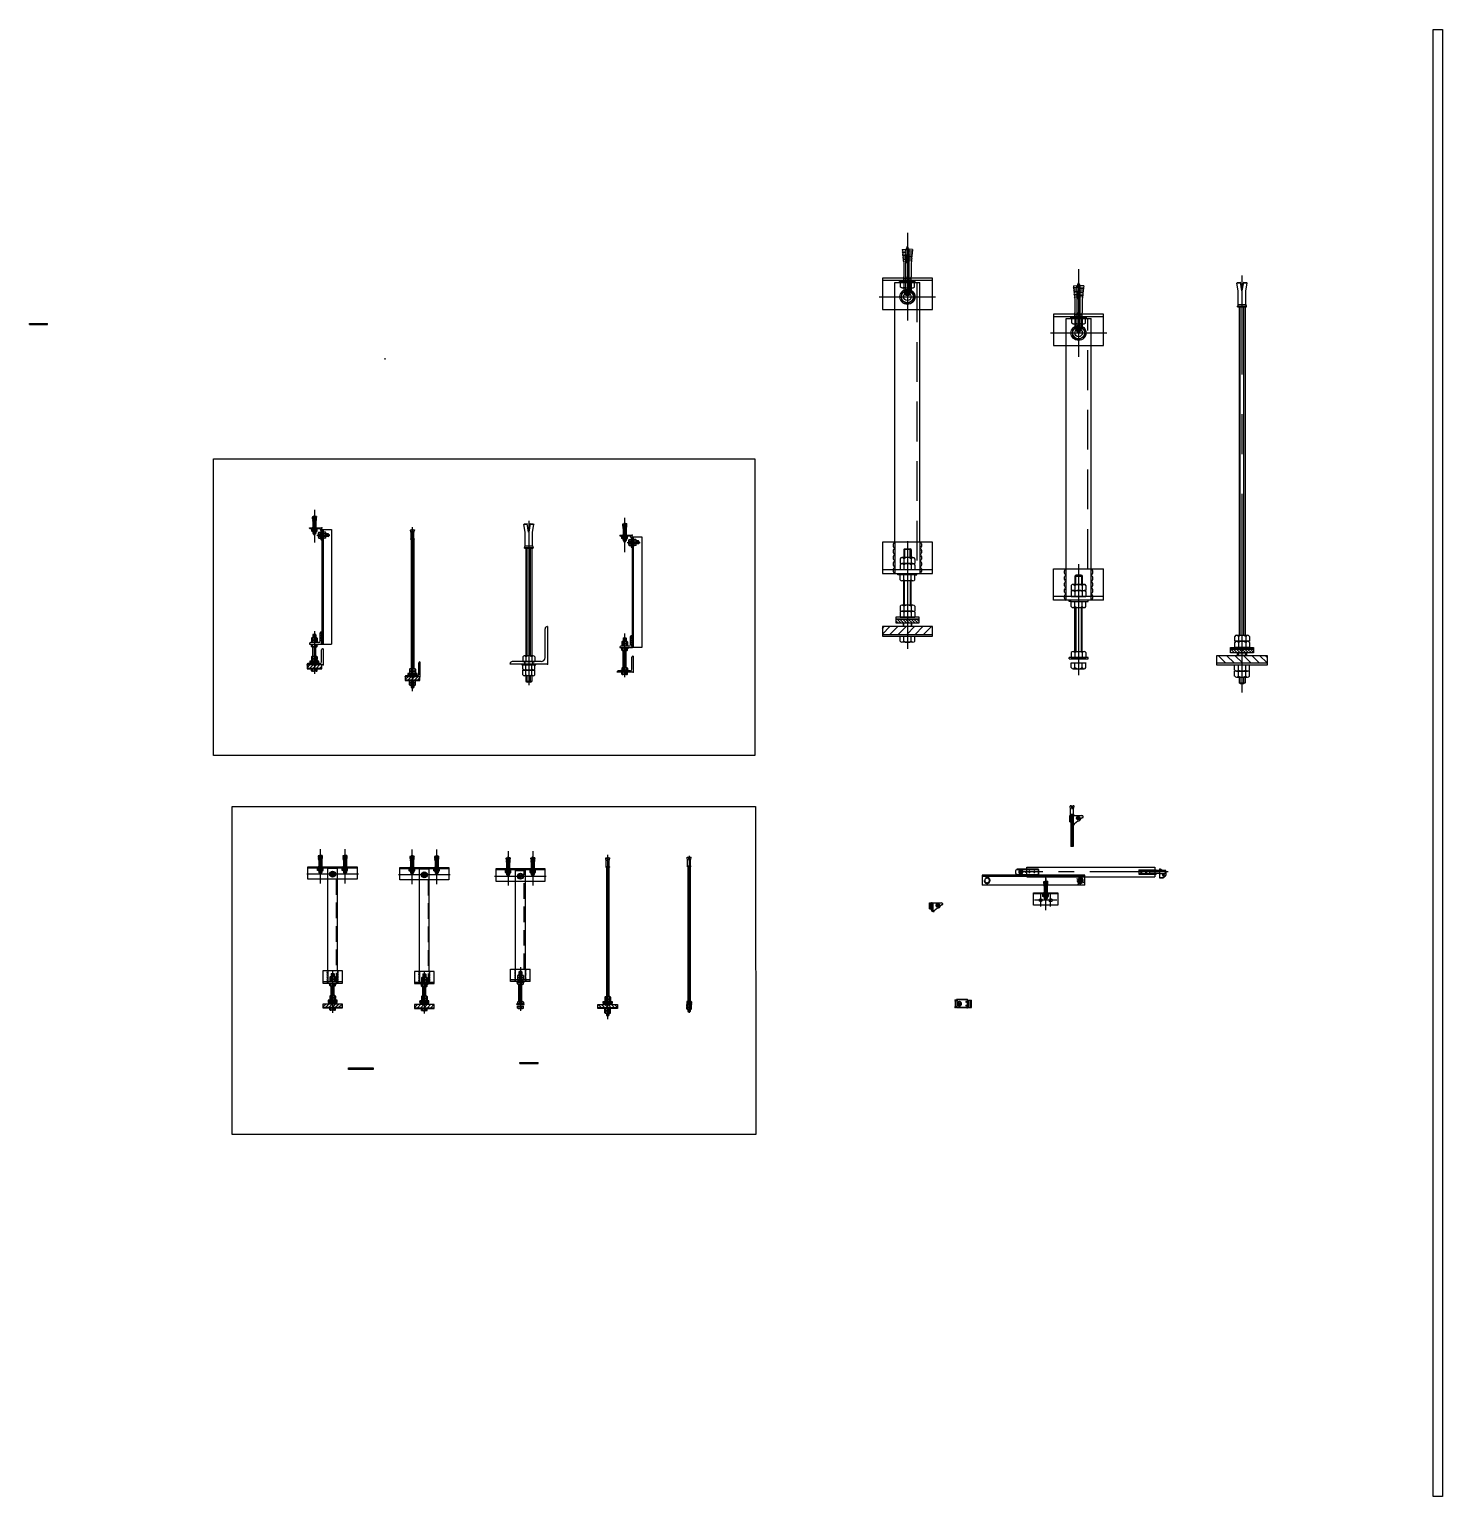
# Model space of a CAD drawing. Header units: inches. Extents: x 0 to 357596, y -35 to 212559.
# Drawn here: x 73718 to 131076, y 16935 to 76498 of the extents above; entities that cross this region are included whole.
import ezdxf

# ---------------------------------------------------------------- set-up
doc = ezdxf.new("R2010")
doc.units = ezdxf.units.IN
doc.header["$LTSCALE"] = 10
doc.header["$MEASUREMENT"] = 0
doc.linetypes.add('CENTER', pattern=[50.8, 31.75, -6.35, 6.35, -6.35])
doc.linetypes.add('HIDDEN', pattern=[9.525, 6.35, -3.175])
for name, color, linetype in [('_P15_製品', 4, 'Continuous'), ('_吊下地', 40, 'Continuous'), ('_基準', 1, 'CENTER'), ('_製品', 4, 'Continuous'), ('_躯体', 8, 'Continuous'), ('POINT', 1, 'Continuous')]:
    doc.layers.add(name, color=color, linetype=linetype)
pattern_1 = [(45, (0, 0), (-2.24506, 2.24506), [])]

# ---------------------------------------------------------------- blocks, each defined once
blk = doc.blocks.new('P18FVBASE01')
at = {"layer": '_吊下地', "color": 0}
for p, q in [((-20, 0), (30, 0)), ((-20, -1), (-20, 0)), ((-8.2, 45.4), (-2.8, 45.9)), ((-8.2, 45.4), (-7.9, 42.9)), ((-7.9, 42.9), (-2.5, 43.4)), ((-7.7, 40.6), (-2.3, 41.2)), ((-7.7, 40.6), (-7.5, 38.4)), ((-7.5, 38.4), (-2.1, 38.9)), ((-7.2, 36.1), (-1.9, 36.7)), ((-7.2, 36.1), (-7, 33.9)), ((-7, 33.9), (-1.6, 34.4)), ((-6.8, 31.7), (-1.4, 32.2)), ((-6.8, 31.7), (-6.6, 29.4)), ((-6.6, 29.4), (-1.2, 30)), ((-6.3, 27.2), (-1, 27.7)), ((-6.3, 27.2), (-6, 23.7)), ((-6, 23.7), (-6, 2)), ((-6, -1.5), (-6, 2)), ((-0.6, 24), (-2.8, 45.9)), ((-0.6, 24), (0.6, 24)), ((0.2, 50.5), (-0.3, 50.5)), ((0.6, 24), (2.8, 45.9)), ((6.3, 27.2), (1, 27.7)), ((6.6, 29.4), (1.2, 30)), ((6.8, 31.7), (1.4, 32.2)), ((7, 33.9), (1.6, 34.4)), ((7.2, 36.1), (1.9, 36.7)), ((7.5, 38.4), (2.1, 38.9)), ((7.7, 40.6), (2.3, 41.2)), ((7.9, 42.9), (2.5, 43.4)), ((8.2, 45.4), (2.8, 45.9)), ((6.3, 27.2), (6, 23.7)), ((6, 23.7), (6, 2)), ((6, -1.5), (6, 2)), ((6.8, 31.7), (6.6, 29.4)), ((7.2, 36.1), (7, 33.9)), ((7.7, 40.6), (7.5, 38.4)), ((8.2, 45.4), (7.9, 42.9)), ((30, -50), (30, 0)), ((19.5, -4), (-17, -4)), ((12.5, -4), (-12.5, -4)), ((-12.5, -5.6), (-12.5, -4)), ((12.5, -5.6), (-12.5, -5.6)), ((-11, -14.4), (-11, -5.6)), ((11, -5.6), (-11, -5.6)), ((-9, -15.6), (-11, -14.4)), ((9, -15.6), (-9, -15.6)), ((-5.3, -4), (-6, -1.5)), ((-6, -1.5), (6, -1.5)), ((-5.3, -4), (-6, -4.4)), ((-6, -4.4), (-6, -15.6)), ((-6, -4.4), (6, -4.4)), ((-6, -15.6), (-6, -22.5)), ((-6, -22.5), (-4.7, -24)), ((6, -22.5), (-6, -22.5)), ((-5.5, -14.4), (-5.5, -5.6)), ((5.3, -4), (-5.3, -4)), ((-5.1, -4.4), (-5.3, -4)), ((-5.1, -15.6), (-5.1, -4.4)), ((-5.1, -23.6), (-5.1, -15.6)), ((-4.7, -24), (4.7, -24)), ((-3.8, -24.5), (-3.8, -25.9)), ((-3.8, -25.9), (3.7, -25.9)), ((3.2, -24), (-3.3, -24)), ((2.6, -27.5), (-2.6, -27.5)), ((3.7, -24.5), (3.7, -25.9)), ((6, -22.5), (4.7, -24)), ((5, -4.4), (5.3, -4)), ((5, -15.6), (5, -4.4)), ((5, -23.6), (5, -15.6)), ((5.3, -4), (6, -1.5)), ((5.3, -4), (6, -4.4)), ((5.5, -14.4), (5.5, -5.6)), ((6, -4.4), (6, -15.6)), ((6, -15.6), (6, -22.5)), ((9, -15.6), (11, -14.4)), ((11, -14.4), (11, -5.6)), ((12.5, -5.6), (12.5, -4)), ((16.4, -38.8), (16.4, -21.1)), ((18.1, -18.2), (26, -18.2)), ((18.1, -24.1), (26, -24.1)), ((18.1, -35.9), (26, -35.9)), ((18.1, -41.8), (26, -41.8)), ((26, -10.5), (26, -47)), ((26, -41.8), (26, -18.2)), ((29, -50), (30, -50)), ((30, -7), (70, -7)), ((35, -14.9), (37.4, -14.9)), ((35, -14.9), (35, -45.1)), ((35, -45.1), (37.4, -45.1)), ((37.4, -14.9), (37.4, -45.1)), ((45.3, -18.2), (37.4, -18.2)), ((45.3, -24.1), (37.4, -24.1)), ((45.3, -35.9), (37.4, -35.9)), ((45.3, -41.8), (37.4, -41.8)), ((47, -38.8), (47, -21.1)), ((56.5, -24), (47, -24)), ((58, -25.5), (47, -25.5)), ((47, -34.5), (58, -34.5)), ((56.5, -36), (47, -36)), ((58, -25.5), (56.5, -24)), ((56.5, -36), (56.5, -24)), ((56.5, -36), (58, -34.5)), ((58, -25.5), (58, -34.5))]:
    blk.add_line(p, q, dxfattribs=at)
at = {"layer": '_吊下地', "color": 6, "linetype": 'HIDDEN'}
for p, q in [((-2.5, -24), (-2.5, 42.3)), ((2.5, -24), (2.5, 42.3))]:
    blk.add_line(p, q, dxfattribs=at)
at = {"layer": '_吊下地', "color": 0}
for centre, radius, start, end in [((-10.6, 41.5), 3, 343.69496, 27.74358), ((-10.1, 37), 3, 343.69496, 27.74358), ((-9.7, 32.5), 3, 343.69496, 27.74358), ((-9.2, 28), 3, 343.69496, 27.74358), ((13.5, 42.3), 16, 149.24648, 178.00848), ((13.5, 42.3), 16, 178.00848, 180), ((-13.5, 42.3), 16, 1.99152, 30.75352), ((-13.5, 42.3), 16, 0, 1.99152), ((9.2, 28), 3, 152.25642, 196.30504), ((9.7, 32.5), 3, 152.25642, 196.30504), ((10.1, 37), 3, 152.25642, 196.30504), ((10.6, 41.5), 3, 152.25642, 196.30504), ((-17, -1), 3, 180, 270), ((-8.2, -11.7), 3.88, 270.03569, 315.0441), ((0, -1.8), 13.8, 246.5734, 293.4266), ((-3.3, -24.5), 0.5, 90, 180), ((0, -24.5), 4, 200.36413, 228.59038), ((0, -24.5), 4, 311.40962, 339.63587), ((3.2, -24.5), 0.5, 0, 90), ((8.2, -11.7), 3.88, 224.9559, 269.96431), ((19.8, -21.1), 3.4, 120.17308, 240.18278), ((27.4, -30), 11, 147.79349, 212.20649), ((19.8, -38.8), 3.4, 119.99517, 240.00487), ((19.5, -10.5), 6.5, 0, 90), ((29, -47), 3, 180, 270), ((43.6, -21.1), 3.4, 299.81722, 59.82692), ((36, -30), 11, 327.79351, 32.20651), ((43.6, -38.8), 3.4, 299.99513, 60.00483)]:
    blk.add_arc(centre, radius, start, end, dxfattribs=at)
for p in [(0, 2), (30, 0), (26, -30), (35, -30)]:
    blk.add_point(p, dxfattribs=at)
at = {"layer": '_基準'}
for p, q in [((0, 72.5), (0, -59.8)), ((10.4, -30), (62.7, -30))]:
    blk.add_line(p, q, dxfattribs=at)
blk = doc.blocks.new('P18FVBASE02')
at = {"layer": '_製品'}
h = blk.add_hatch(dxfattribs=at)
h.set_pattern_fill('ANSI31', color=6, scale=2, style=0)
h.set_pattern_definition(pattern_1)
h.paths.add_polyline_path([(18.5, 12), (0, 12), (0, 6), (18.5, 6)])
h.paths.add_polyline_path([(0, 12), (-18.5, 12), (-18.5, 6), (0, 6)])
at = {"layer": '_吊下地', "color": 0}
for p, q in [((-4.5, 124.5), (-6, 123)), ((-6, 123), (-6, 110.2)), ((6, 123), (-6, 123)), ((-4.5, 124.5), (-4.5, 110.2)), ((-4.5, 124.5), (4.5, 124.5)), ((4.5, 110.2), (4.5, 124.5)), ((6, 123), (4.5, 124.5)), ((6, 123), (6, 110.2)), ((24, 97.5), (24, 130.5)), ((30, 135), (28.5, 135)), ((30, 85), (30, 135)), ((-20, 86.5), (-20, 85)), ((-20, 85), (30, 85)), ((17.5, 91), (-15.5, 91)), ((-15.1, 85), (15.1, 85)), ((-15.1, 82.6), (-15.1, 85)), ((-11.8, 82.6), (-15.1, 82.6)), ((-11.8, 108.5), (-11.8, 100.6)), ((-11.8, 100.6), (11.8, 100.6)), ((-11.8, 98.9), (-11.8, 91)), ((-11.8, 74.7), (-11.8, 82.6)), ((11.8, 82.6), (-11.8, 82.6)), ((8.8, 110.2), (-8.9, 110.2)), ((8.8, 100.6), (-8.9, 100.6)), ((8.8, 73), (-8.9, 73)), ((-6, 34.2), (-6, 73)), ((-5.9, 108.5), (-5.9, 100.6)), ((-5.9, 98.9), (-5.9, 91)), ((-5.9, 74.7), (-5.9, 82.6)), ((-4.5, 33.2), (-4.5, 73)), ((4.5, 73), (4.5, 34.2)), ((5.9, 108.5), (5.9, 100.6)), ((5.9, 98.9), (5.9, 91)), ((5.9, 74.7), (5.9, 82.6)), ((6, 34.2), (6, 73)), ((11.8, 108.5), (11.8, 100.6)), ((11.8, 98.9), (11.8, 91)), ((11.8, 74.7), (11.8, 82.6)), ((11.8, 82.6), (15.1, 82.6)), ((15.1, 82.6), (15.1, 85)), ((29, 12.5), (29, 61.5)), ((30, 85), (70, 85)), ((35, 65), (32.5, 65)), ((35, 65), (35, 0)), ((-30, 0), (-30, 2.5)), ((35, 0), (-30, 0)), ((-30, -3), (-27, 0)), ((30, 0), (-30, 0)), ((-30, 0), (-30, -15.5)), ((22.5, 6), (-26.5, 6)), ((-11.8, 32.5), (-11.8, 24.6)), ((-11.8, 24.6), (11.8, 24.6)), ((-11.8, 22.9), (-11.8, 15)), ((-11.8, 15), (11.8, 15)), ((8.8, 34.2), (-8.9, 34.2)), ((8.8, 24.6), (-8.9, 24.6)), ((-5.9, 32.5), (-5.9, 24.6)), ((-5.9, 22.9), (-5.9, 15)), ((5.9, 32.5), (5.9, 24.6)), ((5.9, 22.9), (5.9, 15)), ((11.8, 32.5), (11.8, 24.6)), ((11.8, 22.9), (11.8, 15)), ((-30, -12.5), (30, -12.5)), ((-30, -15.5), (30, -15.5)), ((-11.8, -23.4), (-11.8, -15.5)), ((8.8, -25.1), (-8.9, -25.1)), ((-5.9, -23.4), (-5.9, -15.5)), ((5.9, -23.4), (5.9, -15.5)), ((11.8, -23.4), (11.8, -15.5)), ((22.3, -12.5), (30, -4.8)), ((30, -15.5), (30, 0))]:
    blk.add_line(p, q, dxfattribs=at)
for points in [[(-18.5, 12), (18.5, 12), (18.5, 15), (-18.5, 15)], [(-18.5, 6), (18.5, 6), (18.5, 12), (-18.5, 12)]]:
    blk.add_lwpolyline(points, close=True, dxfattribs=at)
for centre, radius, start, end in [((28.5, 130.5), 4.5, 90, 180), ((32.7, 130), 5.67, 118.07249, 241.92751), ((32.7, 120), 5.67, 118.07249, 241.92751), ((-15.5, 86.5), 4.5, 90, 180), ((-8.9, 106.8), 3.4, 29.81722, 149.82692), ((-8.9, 97.2), 3.4, 29.81722, 149.82692), ((-8.9, 76.4), 3.4, 210.17308, 330.18278), ((0, 99.2), 11, 57.79351, 122.20651), ((0, 89.6), 11, 57.79351, 122.20651), ((0, 84), 11, 237.79349, 302.20649), ((8.8, 106.8), 3.4, 29.99513, 150.00483), ((8.8, 97.2), 3.4, 29.99513, 150.00483), ((8.8, 76.4), 3.4, 209.99517, 330.00487), ((17.5, 97.5), 6.5, 270, 0), ((32.7, 110), 5.67, 118.07249, 241.92751), ((32.7, 100), 5.67, 118.07249, 241.92751), ((32.7, 90), 5.67, 118.07249, 241.92751), ((32.5, 61.5), 3.5, 90, 180), ((-26.5, 2.5), 3.5, 90, 180), ((-8.9, 30.8), 3.4, 29.81722, 149.82692), ((-8.9, 21.2), 3.4, 29.81722, 149.82692), ((0, 23.2), 11, 57.79351, 122.20651), ((0, 13.6), 11, 57.79351, 122.20651), ((8.8, 30.8), 3.4, 29.99513, 150.00483), ((8.8, 21.2), 3.4, 29.99513, 150.00483), ((22.5, 12.5), 6.5, 270, 0), ((-8.9, -21.7), 3.4, 210.17308, 330.18278), ((0, -14.1), 11, 237.79349, 302.20649), ((8.8, -21.7), 3.4, 209.99517, 330.00487)]:
    blk.add_arc(centre, radius, start, end, dxfattribs=at)
for p in [(0, 85), (30, 85), (35, 0)]:
    blk.add_point(p, dxfattribs=at)
at = {"layer": '_基準'}
blk.add_line((0, 136.6), (0, -35.5), dxfattribs=at)
at = {"layer": '_製品', "color": 6}
for p, q in [((-30, -11.9), (-18.1, 0)), ((-18.1, -12.5), (-5.6, 0)), ((6, 5.5), (-6, 5.5)), ((-6, 0.5), (6, 0.5)), ((-4.6, -12.5), (7.9, 0)), ((8.8, -12.5), (21.3, 0))]:
    blk.add_line(p, q, dxfattribs=at)
for points in [[(-6, 5.5), (-7, 5.5), (-7, 0.5), (-6, 0.5)], [(7, 5.5), (6, 5.5), (6, 0.5), (7, 0.5)]]:
    blk.add_lwpolyline(points, close=True, dxfattribs=at)
blk = doc.blocks.new('*U330')
at = {"layer": '_吊下地'}
for p, q in [((30, 550), (30, 85)), ((35, 550), (35, 85)), ((70, 550), (70, 85))]:
    blk.add_line(p, q, dxfattribs=at)
for name, p in [('P18FVBASE01', (0, 557)), ('P18FVBASE02', (0, 0))]:
    blk.add_blockref(name, p, dxfattribs=at)
blk = doc.blocks.new('P18FVBASE03')
at = {"layer": '_吊下地', "color": 0}
for p, q in [((-20, 0), (30, 0)), ((-20, -1), (-20, 0)), ((-8.2, 45.4), (-2.8, 45.9)), ((-8.2, 45.4), (-7.9, 42.9)), ((-7.9, 42.9), (-2.5, 43.4)), ((-7.7, 40.6), (-2.3, 41.2)), ((-7.7, 40.6), (-7.5, 38.4)), ((-7.5, 38.4), (-2.1, 38.9)), ((-7.2, 36.1), (-1.9, 36.7)), ((-7.2, 36.1), (-7, 33.9)), ((-7, 33.9), (-1.6, 34.4)), ((-6.8, 31.7), (-1.4, 32.2)), ((-6.8, 31.7), (-6.6, 29.4)), ((-6.6, 29.4), (-1.2, 30)), ((-6.3, 27.2), (-1, 27.7)), ((-6.3, 27.2), (-6, 23.7)), ((-6, 23.7), (-6, 2)), ((-0.6, 24), (-2.8, 45.9)), ((-0.6, 24), (0.6, 24)), ((0.3, 50.5), (-0.2, 50.5)), ((0, 57.5), (0, -29.5)), ((0.6, 24), (2.8, 45.9)), ((6.3, 27.2), (1, 27.7)), ((6.6, 29.4), (1.2, 30)), ((6.8, 31.7), (1.4, 32.2)), ((7, 33.9), (1.6, 34.4)), ((7.2, 36.1), (1.9, 36.7)), ((7.5, 38.4), (2.1, 38.9)), ((7.7, 40.6), (2.3, 41.2)), ((7.9, 42.9), (2.5, 43.4)), ((8.2, 45.4), (2.8, 45.9)), ((6.3, 27.2), (6, 23.7)), ((6, 23.7), (6, 2)), ((6.8, 31.7), (6.6, 29.4)), ((7.2, 36.1), (7, 33.9)), ((7.7, 40.6), (7.5, 38.4)), ((8.2, 45.4), (7.9, 42.9)), ((30, -50), (30, 0)), ((19.5, -4), (-17, -4)), ((12.5, -4), (-12.5, -4)), ((-12.5, -5.6), (-12.5, -4)), ((12.5, -5.6), (-12.5, -5.6)), ((-11, -14.4), (-11, -5.6)), ((11, -5.6), (-11, -5.6)), ((-9, -15.6), (-11, -14.4)), ((9, -15.6), (-9, -15.6)), ((-6, -15.6), (-6, -22.5)), ((-6, -22.5), (-4.7, -24)), ((6, -22.5), (-6, -22.5)), ((-5.5, -14.4), (-5.5, -5.6)), ((-4.7, -24), (4.7, -24)), ((-3.8, -24.5), (-3.8, -25.9)), ((-3.8, -25.9), (3.8, -25.9)), ((3.2, -24), (-3.2, -24)), ((2.6, -27.5), (-2.6, -27.5)), ((3.8, -24.5), (3.8, -25.9)), ((6, -22.5), (4.7, -24)), ((5.5, -14.4), (5.5, -5.6)), ((6, -15.6), (6, -22.5)), ((9, -15.6), (11, -14.4)), ((11, -14.4), (11, -5.6)), ((12.5, -5.6), (12.5, -4)), ((16.4, -38.8), (16.4, -21.1)), ((18.1, -18.2), (26, -18.2)), ((18.1, -24.1), (26, -24.1)), ((18.1, -35.9), (26, -35.9)), ((18.1, -41.8), (26, -41.8)), ((26, -10.5), (26, -47)), ((26, -41.8), (26, -18.2)), ((29, -50), (30, -50)), ((30, -7), (70, -7)), ((35, -14.9), (37.4, -14.9)), ((35, -14.9), (35, -45.1)), ((35, -45.1), (37.4, -45.1)), ((37.4, -14.9), (37.4, -45.1)), ((45.3, -18.2), (37.4, -18.2)), ((45.3, -24.1), (37.4, -24.1)), ((45.3, -35.9), (37.4, -35.9)), ((45.3, -41.8), (37.4, -41.8)), ((47, -38.8), (47, -21.1)), ((56.5, -24), (47, -24)), ((58, -25.5), (47, -25.5)), ((47, -34.5), (58, -34.5)), ((56.5, -36), (47, -36)), ((58, -25.5), (56.5, -24)), ((56.5, -36), (56.5, -24)), ((56.5, -36), (58, -34.5)), ((58, -25.5), (58, -34.5))]:
    blk.add_line(p, q, dxfattribs=at)
at = {"layer": '_吊下地', "color": 6, "linetype": 'HIDDEN'}
for p, q in [((-6, -1.5), (-6, 2)), ((-2.5, -24), (-2.5, 42.3)), ((2.5, -24), (2.5, 42.3)), ((6, -1.5), (6, 2)), ((-5.3, -4), (-6, -1.5)), ((-6, -1.5), (6, -1.5)), ((-5.3, -4), (-6, -4.4)), ((-6, -4.4), (-6, -15.6)), ((-6, -4.4), (6, -4.4)), ((5.3, -4), (-5.3, -4)), ((-5.1, -4.4), (-5.3, -4)), ((-5.1, -15.6), (-5.1, -4.4)), ((-5.1, -23.6), (-5.1, -15.6)), ((5, -4.4), (5.3, -4)), ((5, -15.6), (5, -4.4)), ((5, -23.6), (5, -15.6)), ((5.3, -4), (6, -1.5)), ((5.3, -4), (6, -4.4)), ((6, -4.4), (6, -15.6))]:
    blk.add_line(p, q, dxfattribs=at)
at = {"layer": '_吊下地', "color": 0}
for centre, radius, start, end in [((-10.6, 41.5), 3, 343.69496, 27.74358), ((-10.1, 37), 3, 343.69496, 27.74358), ((-9.7, 32.5), 3, 343.69496, 27.74358), ((-9.2, 28), 3, 343.69496, 27.74358), ((13.5, 42.3), 16, 149.24648, 178.00848), ((13.5, 42.3), 16, 178.00848, 180), ((-13.5, 42.3), 16, 1.99152, 30.75352), ((-13.5, 42.3), 16, 0, 1.99152), ((9.2, 28), 3, 152.25642, 196.30504), ((9.7, 32.5), 3, 152.25642, 196.30504), ((10.1, 37), 3, 152.25642, 196.30504), ((10.6, 41.5), 3, 152.25642, 196.30504), ((-17, -1), 3, 180, 270), ((-8.2, -11.7), 3.88, 270.03569, 315.0441), ((0, -1.8), 13.8, 246.5734, 293.4266), ((-3.2, -24.5), 0.5, 90, 180), ((0, -24.5), 4, 200.36413, 228.59038), ((0, -24.5), 4, 311.40962, 339.63587), ((3.2, -24.5), 0.5, 0, 90), ((8.2, -11.7), 3.88, 224.9559, 269.96431), ((19.8, -21.1), 3.4, 120.17308, 240.18278), ((27.4, -30), 11, 147.79349, 212.20649), ((19.8, -38.8), 3.4, 119.99517, 240.00487), ((19.5, -10.5), 6.5, 0, 90), ((29, -47), 3, 180, 270), ((43.6, -21.1), 3.4, 299.81722, 59.82692), ((36, -30), 11, 327.79351, 32.20651), ((43.6, -38.8), 3.4, 299.99513, 60.00483)]:
    blk.add_arc(centre, radius, start, end, dxfattribs=at)
at = {"layer": '_吊下地', "color": 1}
blk.add_point((0, 0), dxfattribs=at)
at = {"layer": '_吊下地', "color": 0}
for p in [(30, 0), (26, -30), (35, -30)]:
    blk.add_point(p, dxfattribs=at)
at = {"layer": '_基準'}
for p, q in [((0, 70), (0, -70)), ((10.4, -30), (62.7, -30))]:
    blk.add_line(p, q, dxfattribs=at)
blk = doc.blocks.new('FVBASE04')
at = {"layer": '_吊下地', "color": 0}
for p, q in [((-11.8, 123.5), (-11.8, 115.6)), ((8.8, 125.2), (-8.9, 125.2)), ((-4.5, 140), (-6, 138.5)), ((-6, 138.5), (-6, 125.2)), ((6, 138.5), (-6, 138.5)), ((-5.9, 123.5), (-5.9, 115.6)), ((-4.5, 140), (-4.5, 125.2)), ((-4.5, 140), (4.5, 140)), ((4.5, 125.2), (4.5, 140)), ((6, 138.5), (4.5, 140)), ((5.9, 123.5), (5.9, 115.6)), ((6, 138.5), (6, 125.2)), ((11.8, 123.5), (11.8, 115.6)), ((24, 112.5), (24, 145.5)), ((30, 150), (28.5, 150)), ((30, 100), (30, 150)), ((-20, 101.5), (-20, 100)), ((-20, 100), (30, 100)), ((17.5, 106), (-15.5, 106)), ((-15.1, 100), (15.1, 100)), ((-15.1, 97.6), (-15.1, 100)), ((-11.8, 97.6), (-15.1, 97.6)), ((11.8, 115.6), (-11.8, 115.6)), ((-11.8, 113.9), (-11.8, 106)), ((11.8, 106), (-11.8, 106)), ((-11.8, 89.7), (-11.8, 97.6)), ((11.8, 97.6), (-11.8, 97.6)), ((8.8, 115.6), (-8.9, 115.6)), ((8.8, 88), (-8.9, 88)), ((-6, 18), (-6, 88)), ((-5.9, 113.9), (-5.9, 106)), ((-5.9, 89.7), (-5.9, 97.6)), ((-4.5, 18), (-4.5, 88)), ((4.5, 88), (4.5, 18)), ((5.9, 113.9), (5.9, 106)), ((5.9, 89.7), (5.9, 97.6)), ((6, 18), (6, 88)), ((11.8, 113.9), (11.8, 106)), ((11.8, 89.7), (11.8, 97.6)), ((11.8, 97.6), (15.1, 97.6)), ((15.1, 97.6), (15.1, 100)), ((29, 12.5), (29, 61.5)), ((70, 100), (30, 100)), ((35, 65), (32.5, 65)), ((35, 65), (35, 0)), ((-30, 0), (-30, 2.5)), ((35, 0), (-30, 0)), ((22.5, 6), (-26.5, 6)), ((-15.1, 8.4), (15.1, 8.4)), ((-15.1, 6), (-15.1, 8.4)), ((15.1, 6), (-15.1, 6)), ((-11.8, 16.3), (-11.8, 8.4)), ((11.8, 8.4), (-11.8, 8.4)), ((8.8, 18), (-8.9, 18)), ((-5.9, 16.3), (-5.9, 8.4)), ((5.9, 16.3), (5.9, 8.4)), ((11.8, 16.3), (11.8, 8.4)), ((15.1, 6), (15.1, 8.4)), ((-11.8, -7.9), (-11.8, 0)), ((8.8, -9.6), (-8.9, -9.6)), ((-5.9, -7.9), (-5.9, 0)), ((5.9, -7.9), (5.9, 0)), ((11.8, -7.9), (11.8, 0))]:
    blk.add_line(p, q, dxfattribs=at)
for centre, radius, start, end in [((-8.9, 121.8), 3.4, 29.81722, 149.82692), ((0, 114.2), 11, 57.79351, 122.20651), ((8.8, 121.8), 3.4, 29.99513, 150.00483), ((28.5, 145.5), 4.5, 90, 180), ((32.7, 145), 5.67, 118.07249, 241.92751), ((32.7, 135), 5.67, 118.07249, 241.92751), ((32.7, 125), 5.67, 118.07249, 241.92751), ((32.7, 115), 5.67, 118.07249, 241.92751), ((-15.5, 101.5), 4.5, 90, 180), ((-8.9, 112.2), 3.4, 29.81722, 149.82692), ((-8.9, 91.4), 3.4, 210.17308, 330.18278), ((0, 104.6), 11, 57.79351, 122.20651), ((0, 99), 11, 237.79349, 302.20649), ((8.8, 112.2), 3.4, 29.99513, 150.00483), ((8.8, 91.4), 3.4, 209.99517, 330.00487), ((17.5, 112.5), 6.5, 270, 0), ((32.7, 105), 5.67, 118.07249, 241.92751), ((32.5, 61.5), 3.5, 90, 180), ((-26.5, 2.5), 3.5, 90, 180), ((-8.9, 14.6), 3.4, 29.81722, 149.82692), ((0, 7), 11, 57.79351, 122.20651), ((8.8, 14.6), 3.4, 29.99513, 150.00483), ((22.5, 12.5), 6.5, 270, 0), ((-8.9, -6.2), 3.4, 210.17308, 330.18278), ((0, 1.4), 11, 237.79349, 302.20649), ((8.8, -6.2), 3.4, 209.99517, 330.00487)]:
    blk.add_arc(centre, radius, start, end, dxfattribs=at)
for p in [(0, 97.6), (30, 100), (0, 0), (35, 0)]:
    blk.add_point(p, dxfattribs=at)
at = {"layer": '_基準'}
blk.add_line((0, 157.6), (0, -20), dxfattribs=at)
blk = doc.blocks.new('*U333')
at = {"layer": '_吊下地'}
for p, q in [((30, 550), (30, 100)), ((35, 550), (35, 100)), ((70, 550), (70, 100))]:
    blk.add_line(p, q, dxfattribs=at)
for name, p in [('P18FVBASE03', (0, 557)), ('FVBASE04', (0, 0))]:
    blk.add_blockref(name, p, dxfattribs=at)
blk = doc.blocks.new('FVBASE05')
at = {"layer": '_吊下地', "color": 0, "linetype": 'HIDDEN'}
for p, q in [((-8.2, 37.8), (-7.4, 39)), ((-8.2, 37.8), (-2.6, 38.8)), ((-6, 25.5), (-8.2, 37.8)), ((-7.4, 39), (-2.7, 39.8)), ((-7, 1), (7, 1)), ((-7, 0), (-7, 1)), ((-6, 4), (-6, 25.5)), ((-6, 4), (6, 4)), ((-0.3, 26), (-2.7, 39.8)), ((-0.3, 26), (0.3, 26)), ((0.3, 26), (2.7, 39.8)), ((2.6, 38.8), (8.2, 37.8)), ((2.7, 39.8), (7.4, 39)), ((6, 25.5), (8.2, 37.8)), ((6, 4), (6, 25.5)), ((7, 0), (7, 1)), ((7.4, 39), (8.2, 37.8))]:
    blk.add_line(p, q, dxfattribs=at)
at = {"layer": '_吊下地', "color": 0}
blk.add_line((-7, 0), (7, 0), dxfattribs=at)
at = {"layer": '_吊下地', "color": 0, "linetype": 'HIDDEN'}
for centre, start, end in [((-11.6, 4.2), 325.26993, 357.86017), ((11.6, 4.2), 182.13983, 214.73007)]:
    blk.add_arc(centre, 5.64, start, end, dxfattribs=at)
blk = doc.blocks.new('FVBASE06')
at = {"layer": '_吊下地'}
h = blk.add_hatch(dxfattribs=at)
h.set_pattern_fill('ANSI31', color=6, scale=2, style=0)
h.set_pattern_definition(pattern_1)
h.paths.add_polyline_path([(18.5, 10), (0, 10), (0, 4), (18.5, 4)])
h.paths.add_polyline_path([(0, 10), (-18.5, 10), (-18.5, 4), (0, 4)])
for p, q in [((30, 60), (29.5, 60)), ((-30, 0), (-30, 0.5)), ((30, 0), (-30, 0))]:
    blk.add_line(p, q, dxfattribs=at)
at = {"layer": '_吊下地', "color": 0}
for p, q in [((30, 60), (30, 0)), ((30, 0), (-30, 0)), ((-30, 0), (-30, -15.5)), ((19.5, 4), (-26.5, 4)), ((-11.8, 30.5), (-11.8, 22.6)), ((-11.8, 22.6), (11.8, 22.6)), ((-11.8, 20.9), (-11.8, 13)), ((-11.8, 13), (11.8, 13)), ((8.8, 32.2), (-8.9, 32.2)), ((8.8, 22.6), (-8.9, 22.6)), ((-5.9, 30.5), (-5.9, 22.6)), ((-5.9, 20.9), (-5.9, 13)), ((5.9, 30.5), (5.9, 22.6)), ((5.9, 20.9), (5.9, 13)), ((11.8, 30.5), (11.8, 22.6)), ((11.8, 20.9), (11.8, 13)), ((26, 10.5), (26, 56.5)), ((30, -15.5), (30, 0)), ((-30, -12.5), (30, -12.5)), ((-30, -15.5), (30, -15.5)), ((-11.8, -23.4), (-11.8, -15.5)), ((-11.8, -33), (-11.8, -25.1)), ((-11.8, -25.1), (11.8, -25.1)), ((8.8, -25.1), (-8.9, -25.1)), ((8.8, -34.7), (-8.9, -34.7)), ((-5.9, -23.4), (-5.9, -15.5)), ((-5.9, -33), (-5.9, -25.1)), ((-4.8, -34.7), (-4.8, -43.7)), ((4.8, -43.7), (-4.8, -43.7)), ((-4.8, -43.7), (-2.9, -44.7)), ((-2.9, -44.7), (-2.9, -34.7)), ((2.9, -44.7), (-2.9, -44.7)), ((2.9, -44.7), (2.9, -34.7)), ((2.9, -44.7), (4.8, -43.7)), ((4.8, -34.7), (4.8, -43.7)), ((5.9, -23.4), (5.9, -15.5)), ((5.9, -33), (5.9, -25.1)), ((11.8, -23.4), (11.8, -15.5)), ((11.8, -33), (11.8, -25.1))]:
    blk.add_line(p, q, dxfattribs=at)
at = {"layer": '_吊下地', "color": 6}
for p, q in [((-30, -3), (-27, 0)), ((-30, -11.9), (-18.1, 0)), ((-18.1, -12.5), (-5.6, 0)), ((6, 4), (-6, 4)), ((-6, 0), (6, 0)), ((-4.6, -12.5), (7.9, 0)), ((8.8, -12.5), (21.3, 0)), ((22.3, -12.5), (30, -4.8))]:
    blk.add_line(p, q, dxfattribs=at)
at = {"layer": '_吊下地', "color": 0}
for points in [[(-18.5, 10), (18.5, 10), (18.5, 13), (-18.5, 13)], [(-18.5, 4), (18.5, 4), (18.5, 10), (-18.5, 10)]]:
    blk.add_lwpolyline(points, close=True, dxfattribs=at)
at = {"layer": '_吊下地', "color": 6}
for points in [[(-6, 4), (-7, 4), (-7, 0), (-6, 0)], [(7, 4), (6, 4), (6, 0), (7, 0)]]:
    blk.add_lwpolyline(points, close=True, dxfattribs=at)
at = {"layer": '_吊下地', "color": 0}
for centre, radius, start, end in [((29.5, 56.5), 3.5, 90, 180), ((-26.5, 0.5), 3.5, 90, 180), ((-8.9, 28.8), 3.4, 29.81722, 149.82692), ((-8.9, 19.2), 3.4, 29.81722, 149.82692), ((0, 21.2), 11, 57.79351, 122.20651), ((0, 11.6), 11, 57.79351, 122.20651), ((8.8, 28.8), 3.4, 29.99513, 150.00483), ((8.8, 19.2), 3.4, 29.99513, 150.00483), ((19.5, 10.5), 6.5, 270, 0), ((-8.9, -21.7), 3.4, 210.17308, 330.18278), ((-8.9, -31.3), 3.4, 210.17308, 330.18278), ((0, -14.1), 11, 237.79349, 302.20649), ((0, -23.7), 11, 237.79349, 302.20649), ((8.8, -21.7), 3.4, 209.99517, 330.00487), ((8.8, -31.3), 3.4, 209.99517, 330.00487)]:
    blk.add_arc(centre, radius, start, end, dxfattribs=at)
at = {"layer": 'POINT', "color": 1}
blk.add_point((30, 0), dxfattribs=at)
blk = doc.blocks.new('*U331')
at = {"layer": '_吊下地'}
for p, q in [((-4.8, 557), (-4.8, 32.2)), ((-2.9, 32.2), (-2.9, 557)), ((2.9, 32.2), (2.9, 557)), ((4.8, 557), (4.8, 32.2))]:
    blk.add_line(p, q, dxfattribs=at)
at = {"layer": '_基準'}
blk.add_line((0, -59.1), (0, 607.3), dxfattribs=at)
at = {"layer": '_吊下地'}
for name, p in [('FVBASE05', (0, 557)), ('FVBASE06', (0, 0))]:
    blk.add_blockref(name, p, dxfattribs=at)
blk = doc.blocks.new('FVBASE09')
at = {"layer": '_製品'}
h = blk.add_hatch(dxfattribs=at)
h.set_pattern_fill('ANSI31', color=6, scale=2, style=0)
h.set_pattern_definition(pattern_1)
h.paths.add_polyline_path([(18.5, 12), (0, 12), (0, 6), (18.5, 6)])
h.paths.add_polyline_path([(0, 12), (-18.5, 12), (-18.5, 6), (0, 6)])
at = {"layer": '_吊下地', "color": 0}
for p, q in [((40, 135), (-40, 135)), ((-40, 135), (-40, 85)), ((-20, 135), (-20, 85)), ((-4.5, 124.5), (-6, 123)), ((-6, 123), (-6, 110.2)), ((6, 123), (-6, 123)), ((-4.5, 124.5), (-4.5, 110.2)), ((-4.5, 124.5), (4.5, 124.5)), ((4.5, 110.2), (4.5, 124.5)), ((6, 123), (4.5, 124.5)), ((6, 123), (6, 110.2)), ((20, 135), (20, 85)), ((40, 85), (40, 135)), ((-40, 91), (40, 91)), ((-40, 85), (40, 85)), ((-15.1, 85), (15.1, 85)), ((-15.1, 82.6), (-15.1, 85)), ((-11.8, 82.6), (-15.1, 82.6)), ((-11.8, 108.5), (-11.8, 100.6)), ((-11.8, 100.6), (11.8, 100.6)), ((-11.8, 98.9), (-11.8, 91)), ((-11.8, 74.7), (-11.8, 82.6)), ((11.8, 82.6), (-11.8, 82.6)), ((8.8, 110.2), (-8.9, 110.2)), ((8.8, 100.6), (-8.9, 100.6)), ((8.8, 73), (-8.9, 73)), ((-6, 34.2), (-6, 73)), ((-5.9, 108.5), (-5.9, 100.6)), ((-5.9, 98.9), (-5.9, 91)), ((-5.9, 74.7), (-5.9, 82.6)), ((-4.5, 33.2), (-4.5, 73)), ((4.5, 73), (4.5, 34.2)), ((5.9, 108.5), (5.9, 100.6)), ((5.9, 98.9), (5.9, 91)), ((5.9, 74.7), (5.9, 82.6)), ((6, 34.2), (6, 73)), ((11.8, 108.5), (11.8, 100.6)), ((11.8, 98.9), (11.8, 91)), ((11.8, 74.7), (11.8, 82.6)), ((11.8, 82.6), (15.1, 82.6)), ((15.1, 82.6), (15.1, 85)), ((40, 0), (-40, 0)), ((-40, 0), (-40, -15.5)), ((-11.8, 32.5), (-11.8, 24.6)), ((-11.8, 24.6), (11.8, 24.6)), ((-11.8, 22.9), (-11.8, 15)), ((-11.8, 15), (11.8, 15)), ((8.8, 34.2), (-8.9, 34.2)), ((8.8, 24.6), (-8.9, 24.6)), ((-5.9, 32.5), (-5.9, 24.6)), ((-5.9, 22.9), (-5.9, 15)), ((5.9, 32.5), (5.9, 24.6)), ((5.9, 22.9), (5.9, 15)), ((6, 15.1), (8.4, 15.1)), ((11.8, 32.5), (11.8, 24.6)), ((11.8, 22.9), (11.8, 15)), ((-40, -12.5), (40, -12.5)), ((-40, -15.5), (40, -15.5)), ((-11.8, -23.4), (-11.8, -15.5)), ((8.8, -25.1), (-8.9, -25.1)), ((-5.9, -23.4), (-5.9, -15.5)), ((5.9, -23.4), (5.9, -15.5)), ((11.8, -23.4), (11.8, -15.5)), ((39.3, -12.5), (40, -11.8)), ((40, -15.5), (40, 0))]:
    blk.add_line(p, q, dxfattribs=at)
for points in [[(-18.5, 12), (18.5, 12), (18.5, 15), (-18.5, 15)], [(-18.5, 6), (18.5, 6), (18.5, 12), (-18.5, 12)]]:
    blk.add_lwpolyline(points, close=True, dxfattribs=at)
for centre, radius, start, end in [((-17.3, 130), 5.67, 118.07249, 241.92751), ((-17.3, 120), 5.67, 118.07249, 241.92751), ((17.3, 130), 5.67, 298.07249, 61.92751), ((17.3, 120), 5.67, 298.07249, 61.92751), ((-17.3, 110), 5.67, 118.07249, 241.92751), ((-17.3, 100), 5.67, 118.07249, 241.92751), ((-17.3, 90), 5.67, 118.07249, 241.92751), ((-8.9, 106.8), 3.4, 29.81722, 149.82692), ((-8.9, 97.2), 3.4, 29.81722, 149.82692), ((-8.9, 76.4), 3.4, 210.17308, 330.18278), ((0, 99.2), 11, 57.79351, 122.20651), ((0, 89.6), 11, 57.79351, 122.20651), ((0, 84), 11, 237.79349, 302.20649), ((8.8, 106.8), 3.4, 29.99513, 150.00483), ((8.8, 97.2), 3.4, 29.99513, 150.00483), ((8.8, 76.4), 3.4, 209.99517, 330.00487), ((17.3, 110), 5.67, 298.07249, 61.92751), ((17.3, 100), 5.67, 298.07249, 61.92751), ((17.3, 90), 5.67, 298.07249, 61.92751), ((-8.9, 30.8), 3.4, 29.81722, 149.82692), ((-8.9, 21.2), 3.4, 29.81722, 149.82692), ((0, 23.2), 11, 57.79351, 122.20651), ((0, 13.6), 11, 57.79351, 122.20651), ((8.8, 30.8), 3.4, 29.99513, 150.00483), ((8.8, 21.2), 3.4, 29.99513, 150.00483), ((-8.9, -21.7), 3.4, 210.17308, 330.18278), ((0, -14.1), 11, 237.79349, 302.20649), ((8.8, -21.7), 3.4, 209.99517, 330.00487)]:
    blk.add_arc(centre, radius, start, end, dxfattribs=at)
for p in [(0, 135), (0, 85)]:
    blk.add_point(p, dxfattribs=at)
at = {"layer": '_吊下地'}
blk.add_point((0, 0), dxfattribs=at)
blk.add_point((0, 0), dxfattribs=at)
at = {"layer": '_基準'}
blk.add_line((0, 136.6), (0, -35.5), dxfattribs=at)
at = {"layer": '_製品', "color": 6}
for p, q in [((-40, -3), (-37, 0)), ((-40, -11.9), (-28.1, 0)), ((-28.1, -12.5), (-15.6, 0)), ((-14.6, -12.5), (-2.1, 0)), ((6, 5.5), (-6, 5.5)), ((-6, 0.5), (6, 0.5)), ((-1.2, -12.5), (11.3, 0)), ((12.3, -12.5), (24.8, 0)), ((25.8, -12.5), (38.3, 0))]:
    blk.add_line(p, q, dxfattribs=at)
for points in [[(-6, 5.5), (-7, 5.5), (-7, 0.5), (-6, 0.5)], [(7, 5.5), (6, 5.5), (6, 0.5), (7, 0.5)]]:
    blk.add_lwpolyline(points, close=True, dxfattribs=at)
blk = doc.blocks.new('FVBASE10')
at = {"layer": '_吊下地', "color": 0}
for p, q in [((-100, 0), (100, 0)), ((-100, -50), (-100, 0)), ((-58.2, 45.4), (-52.8, 45.9)), ((-58.2, 45.4), (-57.9, 42.9)), ((-57.9, 42.9), (-52.5, 43.4)), ((-57.7, 40.6), (-52.3, 41.2)), ((-57.7, 40.6), (-57.5, 38.4)), ((-57.5, 38.4), (-52.1, 38.9)), ((-57.2, 36.1), (-51.9, 36.7)), ((-57.2, 36.1), (-57, 33.9)), ((-57, 33.9), (-51.6, 34.4)), ((-56.8, 31.7), (-51.4, 32.2)), ((-56.8, 31.7), (-56.6, 29.4)), ((-56.6, 29.4), (-51.2, 30)), ((-56.3, 27.2), (-51, 27.7)), ((-56.3, 27.2), (-56, 23.7)), ((-56, 23.7), (-56, 2)), ((-50.6, 24), (-52.8, 45.9)), ((-50.6, 24), (-49.4, 24)), ((-49.7, 50.5), (-50.2, 50.5)), ((-50, 57.5), (-50, -29.5)), ((-49.4, 24), (-47.2, 45.9)), ((-43.7, 27.2), (-49, 27.7)), ((-43.4, 29.4), (-48.8, 30)), ((-43.2, 31.7), (-48.6, 32.2)), ((-43, 33.9), (-48.4, 34.4)), ((-42.8, 36.1), (-48.1, 36.7)), ((-42.5, 38.4), (-47.9, 38.9)), ((-42.3, 40.6), (-47.7, 41.2)), ((-42.1, 42.9), (-47.5, 43.4)), ((-41.8, 45.4), (-47.2, 45.9)), ((-43.7, 27.2), (-44, 23.7)), ((-44, 23.7), (-44, 2)), ((-43.2, 31.7), (-43.4, 29.4)), ((-42.8, 36.1), (-43, 33.9)), ((-42.3, 40.6), (-42.5, 38.4)), ((-41.8, 45.4), (-42.1, 42.9)), ((41.8, 45.4), (47.2, 45.9)), ((41.8, 45.4), (42.1, 42.9)), ((42.1, 42.9), (47.5, 43.4)), ((42.3, 40.6), (47.7, 41.2)), ((42.3, 40.6), (42.5, 38.4)), ((42.5, 38.4), (47.9, 38.9)), ((42.8, 36.1), (48.1, 36.7)), ((42.8, 36.1), (43, 33.9)), ((43, 33.9), (48.4, 34.4)), ((43.2, 31.7), (48.6, 32.2)), ((43.2, 31.7), (43.4, 29.4)), ((43.4, 29.4), (48.8, 30)), ((43.7, 27.2), (49, 27.7)), ((43.7, 27.2), (44, 23.7)), ((44, 23.7), (44, 2)), ((49.4, 24), (47.2, 45.9)), ((49.4, 24), (50.6, 24)), ((50.3, 50.5), (49.8, 50.5)), ((50, 57.5), (50, -29.5)), ((50.6, 24), (52.8, 45.9)), ((56.3, 27.2), (51, 27.7)), ((56.6, 29.4), (51.2, 30)), ((56.8, 31.7), (51.4, 32.2)), ((57, 33.9), (51.6, 34.4)), ((57.2, 36.1), (51.9, 36.7)), ((57.5, 38.4), (52.1, 38.9)), ((57.7, 40.6), (52.3, 41.2)), ((57.9, 42.9), (52.5, 43.4)), ((58.2, 45.4), (52.8, 45.9)), ((56.3, 27.2), (56, 23.7)), ((56, 23.7), (56, 2)), ((56.8, 31.7), (56.6, 29.4)), ((57.2, 36.1), (57, 33.9)), ((57.7, 40.6), (57.5, 38.4)), ((58.2, 45.4), (57.9, 42.9)), ((100, 0), (100, -50)), ((-100, -4), (100, -4)), ((100, -50), (-100, -50)), ((-37.5, -4), (-62.5, -4)), ((-62.5, -5.6), (-62.5, -4)), ((-37.5, -5.6), (-62.5, -5.6)), ((-61, -14.4), (-61, -5.6)), ((-39, -5.6), (-61, -5.6)), ((-59, -15.6), (-61, -14.4)), ((-41, -15.6), (-59, -15.6)), ((-56, -15.6), (-56, -22.5)), ((-56, -22.5), (-54.7, -24)), ((-44, -22.5), (-56, -22.5)), ((-55.5, -14.4), (-55.5, -5.6)), ((-54.7, -24), (-45.3, -24)), ((-53.7, -24.5), (-53.7, -25.9)), ((-53.7, -25.9), (-46.2, -25.9)), ((-47.4, -27.5), (-52.6, -27.5)), ((-46.2, -24.5), (-46.2, -25.9)), ((-44, -22.5), (-45.3, -24)), ((-44.5, -14.4), (-44.5, -5.6)), ((-44, -15.6), (-44, -22.5)), ((-41, -15.6), (-39, -14.4)), ((-39, -14.4), (-39, -5.6)), ((-37.5, -5.6), (-37.5, -4)), ((20, -7), (-20, -7)), ((-20, -50), (-20, -7)), ((0, -19), (-9.5, -24.5)), ((-9.5, -24.5), (-9.5, -35.5)), ((-9.5, -35.5), (0, -41)), ((0, -19), (9.5, -24.5)), ((9.5, -35.5), (0, -41)), ((9.5, -24.5), (9.5, -35.5)), ((20, -50), (20, -7)), ((37.5, -5.6), (37.5, -4)), ((62.5, -5.6), (37.5, -5.6)), ((39, -14.4), (39, -5.6)), ((41, -15.6), (39, -14.4)), ((59, -15.6), (41, -15.6)), ((44, -15.6), (44, -22.5)), ((44, -22.5), (45.3, -24)), ((56, -22.5), (44, -22.5)), ((44.5, -14.4), (44.5, -5.6)), ((45.3, -24), (54.7, -24)), ((46.3, -24.5), (46.3, -25.9)), ((46.3, -25.9), (53.8, -25.9)), ((53.3, -24), (46.8, -24)), ((52.6, -27.5), (47.4, -27.5)), ((53.8, -24.5), (53.8, -25.9)), ((56, -22.5), (54.7, -24)), ((55.5, -14.4), (55.5, -5.6)), ((56, -15.6), (56, -22.5)), ((59, -15.6), (61, -14.4)), ((61, -14.4), (61, -5.6)), ((62.5, -5.6), (62.5, -4))]:
    blk.add_line(p, q, dxfattribs=at)
at = {"layer": '_吊下地', "color": 6, "linetype": 'HIDDEN'}
for p, q in [((-56, -1.5), (-56, 2)), ((-52.5, -24), (-52.5, 42.3)), ((-47.5, -24), (-47.5, 42.3)), ((-44, -1.5), (-44, 2)), ((44, -1.5), (44, 2)), ((47.5, -24), (47.5, 42.3)), ((52.5, -24), (52.5, 42.3)), ((56, -1.5), (56, 2)), ((-55.3, -4), (-56, -1.5)), ((-56, -1.5), (-44, -1.5)), ((-55.3, -4), (-56, -4.4)), ((-56, -4.4), (-56, -15.6)), ((-56, -4.4), (-44, -4.4)), ((-44.7, -4), (-55.3, -4)), ((-55.1, -4.4), (-55.3, -4)), ((-55.1, -15.6), (-55.1, -4.4)), ((-55.1, -23.6), (-55.1, -15.6)), ((-45, -4.4), (-44.7, -4)), ((-45, -15.6), (-45, -4.4)), ((-45, -23.6), (-45, -15.6)), ((-44.7, -4), (-44, -1.5)), ((-44.7, -4), (-44, -4.4)), ((-44, -4.4), (-44, -15.6)), ((44.7, -4), (44, -1.5)), ((44, -1.5), (56, -1.5)), ((44.7, -4), (44, -4.4)), ((44, -4.4), (44, -15.6)), ((44, -4.4), (56, -4.4)), ((55.3, -4), (44.7, -4)), ((44.9, -4.4), (44.7, -4)), ((44.9, -15.6), (44.9, -4.4)), ((44.9, -23.6), (44.9, -15.6)), ((55, -4.4), (55.3, -4)), ((55, -15.6), (55, -4.4)), ((55, -23.6), (55, -15.6)), ((55.3, -4), (56, -1.5)), ((55.3, -4), (56, -4.4)), ((56, -4.4), (56, -15.6))]:
    blk.add_line(p, q, dxfattribs=at)
at = {"layer": '_吊下地'}
for p, q in [((-46.7, -24), (-53.2, -24)), ((62.5, -4), (37.5, -4)), ((61, -5.6), (39, -5.6))]:
    blk.add_line(p, q, dxfattribs=at)
at = {"layer": '_吊下地', "color": 0}
for radius in [12, 9.5, 6]:
    blk.add_circle((0, -30), radius, dxfattribs=at)
for centre, radius, start, end in [((-60.6, 41.5), 3, 343.69496, 27.74358), ((-60.1, 37), 3, 343.69496, 27.74358), ((-59.7, 32.5), 3, 343.69496, 27.74358), ((-59.2, 28), 3, 343.69496, 27.74358), ((-36.5, 42.3), 16, 149.24648, 178.00848), ((-36.5, 42.3), 16, 178.00848, 180), ((-63.5, 42.3), 16, 1.99152, 30.75352), ((-63.5, 42.3), 16, 0, 1.99152), ((-40.8, 28), 3, 152.25642, 196.30504), ((-40.3, 32.5), 3, 152.25642, 196.30504), ((-39.9, 37), 3, 152.25642, 196.30504), ((-39.4, 41.5), 3, 152.25642, 196.30504), ((39.4, 41.5), 3, 343.69496, 27.74358), ((39.9, 37), 3, 343.69496, 27.74358), ((40.3, 32.5), 3, 343.69496, 27.74358), ((40.8, 28), 3, 343.69496, 27.74358), ((63.5, 42.3), 16, 149.24648, 178.00848), ((63.5, 42.3), 16, 178.00848, 180), ((36.5, 42.3), 16, 1.99152, 30.75352), ((36.5, 42.3), 16, 0, 1.99152), ((59.2, 28), 3, 152.25642, 196.30504), ((59.7, 32.5), 3, 152.25642, 196.30504), ((60.1, 37), 3, 152.25642, 196.30504), ((60.6, 41.5), 3, 152.25642, 196.30504), ((-58.2, -11.7), 3.88, 270.03569, 315.0441), ((-50, -1.8), 13.8, 246.5734, 293.4266), ((-50, -24.5), 4, 200.36413, 228.59038), ((-53.2, -24.5), 0.5, 90, 180), ((-50, -24.5), 4, 311.40962, 339.63587), ((-46.7, -24.5), 0.5, 0, 90), ((41.8, -11.7), 3.88, 270.03569, 315.0441), ((50, -1.8), 13.8, 246.5734, 293.4266), ((50, -24.5), 4, 200.36413, 228.59038), ((46.8, -24.5), 0.5, 90, 180), ((50, -24.5), 4, 311.40962, 339.63587), ((53.3, -24.5), 0.5, 0, 90), ((58.2, -11.7), 3.88, 224.9559, 269.96431)]:
    blk.add_arc(centre, radius, start, end, dxfattribs=at)
at = {"layer": '_吊下地'}
blk.add_arc((-41.8, -11.7), 3.88, 224.9559, 269.96431, dxfattribs=at)
for p in [(-50, 2), (50, 2)]:
    blk.add_point(p, dxfattribs=at)
at = {"layer": '_吊下地', "color": 0}
blk.add_point((0, -30), dxfattribs=at)
at = {"layer": '_基準'}
for p, q in [((-50, 72), (-50, -68)), ((50, 72), (50, -68)), ((105, -30), (-105, -30))]:
    blk.add_line(p, q, dxfattribs=at)
blk = doc.blocks.new('*U334')
at = {"layer": '_吊下地'}
for p, q in [((-20, 135), (-20, 507)), ((20, 135), (20, 507))]:
    blk.add_line(p, q, dxfattribs=at)
at = {"layer": '_吊下地', "color": 6, "linetype": 'HIDDEN'}
blk.add_line((14, 507), (14, 85), dxfattribs=at)
at = {"layer": '_吊下地'}
for name, p in [('FVBASE10', (0, 557)), ('FVBASE09', (0, 0))]:
    blk.add_blockref(name, p, dxfattribs=at)
blk = doc.blocks.new('FVBASE11')
at = {"layer": '_吊下地', "color": 0}
for p, q in [((-100, 0), (100, 0)), ((-100, -50), (-100, 0)), ((-58.2, 45.4), (-52.8, 45.9)), ((-58.2, 45.4), (-57.9, 42.9)), ((-57.9, 42.9), (-52.5, 43.4)), ((-57.7, 40.6), (-52.3, 41.2)), ((-57.7, 40.6), (-57.5, 38.4)), ((-57.5, 38.4), (-52.1, 38.9)), ((-57.2, 36.1), (-51.9, 36.7)), ((-57.2, 36.1), (-57, 33.9)), ((-57, 33.9), (-51.6, 34.4)), ((-56.8, 31.7), (-51.4, 32.2)), ((-56.8, 31.7), (-56.6, 29.4)), ((-56.6, 29.4), (-51.2, 30)), ((-56.3, 27.2), (-51, 27.7)), ((-56.3, 27.2), (-56, 23.7)), ((-56, 23.7), (-56, 2)), ((-50.6, 24), (-52.8, 45.9)), ((-50.6, 24), (-49.4, 24)), ((-49.8, 50.5), (-50.2, 50.5)), ((-50, 57.5), (-50, -29.5)), ((-49.4, 24), (-47.2, 45.9)), ((-43.7, 27.2), (-49, 27.7)), ((-43.4, 29.4), (-48.8, 30)), ((-43.2, 31.7), (-48.6, 32.2)), ((-43, 33.9), (-48.4, 34.4)), ((-42.8, 36.1), (-48.1, 36.7)), ((-42.5, 38.4), (-47.9, 38.9)), ((-42.3, 40.6), (-47.7, 41.2)), ((-42.1, 42.9), (-47.5, 43.4)), ((-41.8, 45.4), (-47.2, 45.9)), ((-43.7, 27.2), (-44, 23.7)), ((-44, 23.7), (-44, 2)), ((-43.2, 31.7), (-43.4, 29.4)), ((-42.8, 36.1), (-43, 33.9)), ((-42.3, 40.6), (-42.5, 38.4)), ((-41.8, 45.4), (-42.1, 42.9)), ((41.8, 45.4), (47.2, 45.9)), ((41.8, 45.4), (42.1, 42.9)), ((42.1, 42.9), (47.5, 43.4)), ((42.3, 40.6), (47.7, 41.2)), ((42.3, 40.6), (42.5, 38.4)), ((42.5, 38.4), (47.9, 38.9)), ((42.8, 36.1), (48.1, 36.7)), ((42.8, 36.1), (43, 33.9)), ((43, 33.9), (48.4, 34.4)), ((43.2, 31.7), (48.6, 32.2)), ((43.2, 31.7), (43.4, 29.4)), ((43.4, 29.4), (48.8, 30)), ((43.7, 27.2), (49, 27.7)), ((43.7, 27.2), (44, 23.7)), ((44, 23.7), (44, 2)), ((49.4, 24), (47.2, 45.9)), ((49.4, 24), (50.6, 24)), ((50.2, 50.5), (49.8, 50.5)), ((50, 57.5), (50, -29.5)), ((50.6, 24), (52.8, 45.9)), ((56.3, 27.2), (51, 27.7)), ((56.6, 29.4), (51.2, 30)), ((56.8, 31.7), (51.4, 32.2)), ((57, 33.9), (51.6, 34.4)), ((57.2, 36.1), (51.9, 36.7)), ((57.5, 38.4), (52.1, 38.9)), ((57.7, 40.6), (52.3, 41.2)), ((57.9, 42.9), (52.5, 43.4)), ((58.2, 45.4), (52.8, 45.9)), ((56.3, 27.2), (56, 23.7)), ((56, 23.7), (56, 2)), ((56.8, 31.7), (56.6, 29.4)), ((57.2, 36.1), (57, 33.9)), ((57.7, 40.6), (57.5, 38.4)), ((58.2, 45.4), (57.9, 42.9)), ((100, 0), (100, -50)), ((-100, -4), (100, -4)), ((100, -50), (-100, -50)), ((-37.5, -4), (-62.5, -4)), ((-62.5, -5.6), (-62.5, -4)), ((-37.5, -5.6), (-62.5, -5.6)), ((-61, -14.4), (-61, -5.6)), ((-39, -5.6), (-61, -5.6)), ((-59, -15.6), (-61, -14.4)), ((-41, -15.6), (-59, -15.6)), ((-56, -15.6), (-56, -22.5)), ((-56, -22.5), (-54.7, -24)), ((-44, -22.5), (-56, -22.5)), ((-55.5, -14.4), (-55.5, -5.6)), ((-54.7, -24), (-45.3, -24)), ((-53.8, -24.5), (-53.8, -25.9)), ((-53.8, -25.9), (-46.2, -25.9)), ((-46.8, -24), (-53.2, -24)), ((-47.4, -27.5), (-52.6, -27.5)), ((-46.2, -24.5), (-46.2, -25.9)), ((-44, -22.5), (-45.3, -24)), ((-44.5, -14.4), (-44.5, -5.6)), ((-44, -15.6), (-44, -22.5)), ((-41, -15.6), (-39, -14.4)), ((-39, -14.4), (-39, -5.6)), ((-37.5, -5.6), (-37.5, -4)), ((20, -7), (-20, -7)), ((-20, -50), (-20, -7)), ((0, -19), (-9.5, -24.5)), ((-9.5, -24.5), (-9.5, -35.5)), ((-9.5, -35.5), (0, -41)), ((0, -19), (9.5, -24.5)), ((9.5, -35.5), (0, -41)), ((9.5, -24.5), (9.5, -35.5)), ((20, -50), (20, -7)), ((62.5, -4), (37.5, -4)), ((37.5, -5.6), (37.5, -4)), ((62.5, -5.6), (37.5, -5.6)), ((39, -14.4), (39, -5.6)), ((61, -5.6), (39, -5.6)), ((41, -15.6), (39, -14.4)), ((59, -15.6), (41, -15.6)), ((44, -15.6), (44, -22.5)), ((44, -22.5), (45.3, -24)), ((56, -22.5), (44, -22.5)), ((44.5, -14.4), (44.5, -5.6)), ((45.3, -24), (54.7, -24)), ((46.2, -24.5), (46.2, -25.9)), ((46.2, -25.9), (53.8, -25.9)), ((53.2, -24), (46.8, -24)), ((52.6, -27.5), (47.4, -27.5)), ((53.8, -24.5), (53.8, -25.9)), ((56, -22.5), (54.7, -24)), ((55.5, -14.4), (55.5, -5.6)), ((56, -15.6), (56, -22.5)), ((59, -15.6), (61, -14.4)), ((61, -14.4), (61, -5.6)), ((62.5, -5.6), (62.5, -4))]:
    blk.add_line(p, q, dxfattribs=at)
at = {"layer": '_吊下地', "color": 6, "linetype": 'HIDDEN'}
for p, q in [((-56, -1.5), (-56, 2)), ((-52.5, -24), (-52.5, 42.3)), ((-47.5, -24), (-47.5, 42.3)), ((-44, -1.5), (-44, 2)), ((44, -1.5), (44, 2)), ((47.5, -24), (47.5, 42.3)), ((52.5, -24), (52.5, 42.3)), ((56, -1.5), (56, 2)), ((-55.3, -4), (-56, -1.5)), ((-56, -1.5), (-44, -1.5)), ((-55.3, -4), (-56, -4.4)), ((-56, -4.4), (-56, -15.6)), ((-56, -4.4), (-44, -4.4)), ((-44.7, -4), (-55.3, -4)), ((-55.1, -4.4), (-55.3, -4)), ((-55.1, -15.6), (-55.1, -4.4)), ((-55.1, -23.6), (-55.1, -15.6)), ((-45, -4.4), (-44.7, -4)), ((-45, -15.6), (-45, -4.4)), ((-45, -23.6), (-45, -15.6)), ((-44.7, -4), (-44, -1.5)), ((-44.7, -4), (-44, -4.4)), ((-44, -4.4), (-44, -15.6)), ((44.7, -4), (44, -1.5)), ((44, -1.5), (56, -1.5)), ((44.7, -4), (44, -4.4)), ((44, -4.4), (44, -15.6)), ((44, -4.4), (56, -4.4)), ((55.3, -4), (44.7, -4)), ((44.9, -4.4), (44.7, -4)), ((44.9, -15.6), (44.9, -4.4)), ((44.9, -23.6), (44.9, -15.6)), ((55, -4.4), (55.3, -4)), ((55, -15.6), (55, -4.4)), ((55, -23.6), (55, -15.6)), ((55.3, -4), (56, -1.5)), ((55.3, -4), (56, -4.4)), ((56, -4.4), (56, -15.6))]:
    blk.add_line(p, q, dxfattribs=at)
at = {"layer": '_吊下地', "color": 0}
for radius in [12, 9.5, 6]:
    blk.add_circle((0, -30), radius, dxfattribs=at)
for centre, radius, start, end in [((-60.6, 41.5), 3, 343.69496, 27.74358), ((-60.1, 37), 3, 343.69496, 27.74358), ((-59.7, 32.5), 3, 343.69496, 27.74358), ((-59.2, 28), 3, 343.69496, 27.74358), ((-36.5, 42.3), 16, 149.24648, 178.00848), ((-36.5, 42.3), 16, 178.00848, 180), ((-63.5, 42.3), 16, 1.99152, 30.75352), ((-63.5, 42.3), 16, 0, 1.99152), ((-40.8, 28), 3, 152.25642, 196.30504), ((-40.3, 32.5), 3, 152.25642, 196.30504), ((-39.9, 37), 3, 152.25642, 196.30504), ((-39.4, 41.5), 3, 152.25642, 196.30504), ((39.4, 41.5), 3, 343.69496, 27.74358), ((39.9, 37), 3, 343.69496, 27.74358), ((40.3, 32.5), 3, 343.69496, 27.74358), ((40.8, 28), 3, 343.69496, 27.74358), ((63.5, 42.3), 16, 149.24648, 178.00848), ((63.5, 42.3), 16, 178.00848, 180), ((36.5, 42.3), 16, 1.99152, 30.75352), ((36.5, 42.3), 16, 0, 1.99152), ((59.2, 28), 3, 152.25642, 196.30504), ((59.7, 32.5), 3, 152.25642, 196.30504), ((60.1, 37), 3, 152.25642, 196.30504), ((60.6, 41.5), 3, 152.25642, 196.30504), ((-58.2, -11.7), 3.88, 270.03569, 315.0441), ((-50, -1.8), 13.8, 246.5734, 293.4266), ((-53.2, -24.5), 0.5, 90, 180), ((-50, -24.5), 4, 200.36413, 228.59038), ((-50, -24.5), 4, 311.40962, 339.63587), ((-46.8, -24.5), 0.5, 0, 90), ((-41.8, -11.7), 3.88, 224.9559, 269.96431), ((41.8, -11.7), 3.88, 270.03569, 315.0441), ((50, -1.8), 13.8, 246.5734, 293.4266), ((46.8, -24.5), 0.5, 90, 180), ((50, -24.5), 4, 200.36413, 228.59038), ((50, -24.5), 4, 311.40962, 339.63587), ((53.2, -24.5), 0.5, 0, 90), ((58.2, -11.7), 3.88, 224.9559, 269.96431)]:
    blk.add_arc(centre, radius, start, end, dxfattribs=at)
at = {"layer": '_吊下地'}
for p in [(-50, 2), (50, 2)]:
    blk.add_point(p, dxfattribs=at)
at = {"layer": '_吊下地', "color": 0}
blk.add_point((0, -30), dxfattribs=at)
at = {"layer": '_基準'}
for p, q in [((-50, 72), (-50, -68)), ((50, 72), (50, -68)), ((105, -30), (-105, -30))]:
    blk.add_line(p, q, dxfattribs=at)
blk = doc.blocks.new('FVBASE12')
at = {"layer": '_製品'}
h = blk.add_hatch(dxfattribs=at)
h.set_pattern_fill('ANSI31', color=6, scale=2, style=0)
h.set_pattern_definition(pattern_1)
h.paths.add_polyline_path([(18.5, 12), (0, 12), (0, 6), (18.5, 6)])
h.paths.add_polyline_path([(0, 12), (-18.5, 12), (-18.5, 6), (0, 6)])
at = {"layer": '_吊下地', "color": 0}
for p, q in [((40, 135), (-40, 135)), ((-40, 135), (-40, 85)), ((-20, 135), (-20, 85)), ((-4.5, 124.5), (-6, 123)), ((-6, 123), (-6, 110.2)), ((6, 123), (-6, 123)), ((-4.5, 124.5), (-4.5, 110.2)), ((-4.5, 124.5), (4.5, 124.5)), ((4.5, 110.2), (4.5, 124.5)), ((6, 123), (4.5, 124.5)), ((6, 123), (6, 110.2)), ((20, 135), (20, 85)), ((40, 85), (40, 135)), ((-40, 91), (40, 91)), ((-40, 85), (40, 85)), ((-15.1, 85), (15.1, 85)), ((-15.1, 82.6), (-15.1, 85)), ((-11.8, 82.6), (-15.1, 82.6)), ((-11.8, 108.5), (-11.8, 100.6)), ((-11.8, 100.6), (11.8, 100.6)), ((-11.8, 98.9), (-11.8, 91)), ((-11.8, 74.7), (-11.8, 82.6)), ((11.8, 82.6), (-11.8, 82.6)), ((8.8, 110.2), (-8.9, 110.2)), ((8.8, 100.6), (-8.9, 100.6)), ((8.8, 73), (-8.9, 73)), ((-6, 34.2), (-6, 73)), ((-5.9, 108.5), (-5.9, 100.6)), ((-5.9, 98.9), (-5.9, 91)), ((-5.9, 74.7), (-5.9, 82.6)), ((-4.5, 33.2), (-4.5, 73)), ((4.5, 73), (4.5, 34.2)), ((5.9, 108.5), (5.9, 100.6)), ((5.9, 98.9), (5.9, 91)), ((5.9, 74.7), (5.9, 82.6)), ((6, 34.2), (6, 73)), ((11.8, 108.5), (11.8, 100.6)), ((11.8, 98.9), (11.8, 91)), ((11.8, 74.7), (11.8, 82.6)), ((11.8, 82.6), (15.1, 82.6)), ((15.1, 82.6), (15.1, 85)), ((40, 0), (-40, 0)), ((-40, 0), (-40, -15.5)), ((-11.8, 32.5), (-11.8, 24.6)), ((-11.8, 24.6), (11.8, 24.6)), ((-11.8, 22.9), (-11.8, 15)), ((-11.8, 15), (11.8, 15)), ((8.8, 34.2), (-8.9, 34.2)), ((8.8, 24.6), (-8.9, 24.6)), ((-6, 0.5), (6, 0.5)), ((-5.9, 32.5), (-5.9, 24.6)), ((-5.9, 22.9), (-5.9, 15)), ((5.9, 32.5), (5.9, 24.6)), ((5.9, 22.9), (5.9, 15)), ((11.8, 32.5), (11.8, 24.6)), ((11.8, 22.9), (11.8, 15)), ((40, -15.5), (40, 0)), ((-40, -12.5), (40, -12.5)), ((-40, -15.5), (40, -15.5)), ((-11.8, -23.4), (-11.8, -15.5)), ((8.8, -25.1), (-8.9, -25.1)), ((-5.9, -23.4), (-5.9, -15.5)), ((5.9, -23.4), (5.9, -15.5)), ((11.8, -23.4), (11.8, -15.5)), ((39.3, -12.5), (40, -11.8))]:
    blk.add_line(p, q, dxfattribs=at)
for points in [[(-18.5, 12), (18.5, 12), (18.5, 15), (-18.5, 15)], [(-18.5, 6), (18.5, 6), (18.5, 12), (-18.5, 12)]]:
    blk.add_lwpolyline(points, close=True, dxfattribs=at)
for centre, radius, start, end in [((-17.3, 130), 5.67, 118.07249, 241.92751), ((-17.3, 120), 5.67, 118.07249, 241.92751), ((17.3, 130), 5.67, 298.07249, 61.92751), ((17.3, 120), 5.67, 298.07249, 61.92751), ((-17.3, 110), 5.67, 118.07249, 241.92751), ((-17.3, 100), 5.67, 118.07249, 241.92751), ((-17.3, 90), 5.67, 118.07249, 241.92751), ((-8.9, 106.8), 3.4, 29.81722, 149.82692), ((-8.9, 97.2), 3.4, 29.81722, 149.82692), ((-8.9, 76.4), 3.4, 210.17308, 330.18278), ((0, 99.2), 11, 57.79351, 122.20651), ((0, 89.6), 11, 57.79351, 122.20651), ((0, 84), 11, 237.79349, 302.20649), ((8.8, 106.8), 3.4, 29.99513, 150.00483), ((8.8, 97.2), 3.4, 29.99513, 150.00483), ((8.8, 76.4), 3.4, 209.99517, 330.00487), ((17.3, 110), 5.67, 298.07249, 61.92751), ((17.3, 100), 5.67, 298.07249, 61.92751), ((17.3, 90), 5.67, 298.07249, 61.92751), ((-8.9, 30.8), 3.4, 29.81722, 149.82692), ((-8.9, 21.2), 3.4, 29.81722, 149.82692), ((0, 23.2), 11, 57.79351, 122.20651), ((0, 13.6), 11, 57.79351, 122.20651), ((8.8, 30.8), 3.4, 29.99513, 150.00483), ((8.8, 21.2), 3.4, 29.99513, 150.00483), ((-8.9, -21.7), 3.4, 210.17308, 330.18278), ((0, -14.1), 11, 237.79349, 302.20649), ((8.8, -21.7), 3.4, 209.99517, 330.00487)]:
    blk.add_arc(centre, radius, start, end, dxfattribs=at)
for p in [(0, 135), (0, 85)]:
    blk.add_point(p, dxfattribs=at)
at = {"layer": '_基準'}
blk.add_line((0, 136.6), (0, -35.5), dxfattribs=at)
at = {"layer": '_製品', "color": 6}
for p, q in [((-40, -3), (-37, 0)), ((-40, -11.9), (-28.1, 0)), ((-28.1, -12.5), (-15.6, 0)), ((-14.6, -12.5), (-2.1, 0)), ((6, 5.5), (-6, 5.5)), ((-1.2, -12.5), (11.3, 0)), ((12.3, -12.5), (24.8, 0)), ((25.8, -12.5), (38.3, 0))]:
    blk.add_line(p, q, dxfattribs=at)
for points in [[(-6, 5.5), (-7, 5.5), (-7, 0.5), (-6, 0.5)], [(7, 5.5), (6, 5.5), (6, 0.5), (7, 0.5)]]:
    blk.add_lwpolyline(points, close=True, dxfattribs=at)
blk = doc.blocks.new('*U335')
at = {"layer": '_吊下地'}
for p, q in [((-20, 135), (-20, 507)), ((20, 135), (20, 507))]:
    blk.add_line(p, q, dxfattribs=at)
at = {"layer": '_吊下地', "color": 6, "linetype": 'HIDDEN'}
blk.add_line((15, 507), (15, 85), dxfattribs=at)
at = {"layer": '_吊下地'}
for name, p in [('FVBASE11', (0, 557)), ('FVBASE12', (0, 0))]:
    blk.add_blockref(name, p, dxfattribs=at)
blk = doc.blocks.new('FVBASE14')
at = {"layer": '_吊下地', "color": 0}
for p, q in [((-40, 150), (40, 150)), ((-40, 100), (-40, 150)), ((-20, 100), (-20, 150)), ((-11.8, 123.5), (-11.8, 115.6)), ((-8.8, 125.2), (8.9, 125.2)), ((-6, 138.5), (-4.5, 140)), ((-6, 138.5), (-6, 125.2)), ((-6, 138.5), (6, 138.5)), ((-5.9, 123.5), (-5.9, 115.6)), ((-4.5, 125.2), (-4.5, 140)), ((4.5, 140), (-4.5, 140)), ((4.5, 140), (4.5, 125.2)), ((4.5, 140), (6, 138.5)), ((5.9, 123.5), (5.9, 115.6)), ((6, 138.5), (6, 125.2)), ((11.8, 123.5), (11.8, 115.6)), ((20, 100), (20, 150)), ((40, 100), (40, 150)), ((40, 106), (-40, 106)), ((40, 100), (-40, 100)), ((15.1, 100), (-15.1, 100)), ((-15.1, 97.6), (-15.1, 100)), ((-11.8, 97.6), (-15.1, 97.6)), ((-11.8, 115.6), (11.8, 115.6)), ((-11.8, 113.9), (-11.8, 106)), ((-11.8, 106), (11.8, 106)), ((-11.8, 89.7), (-11.8, 97.6)), ((-11.8, 97.6), (11.8, 97.6)), ((-8.8, 115.6), (8.9, 115.6)), ((-8.8, 88), (8.9, 88)), ((-6, 18), (-6, 88)), ((-5.9, 113.9), (-5.9, 106)), ((-5.9, 89.7), (-5.9, 97.6)), ((-4.5, 88), (-4.5, 18)), ((4.5, 18), (4.5, 88)), ((5.9, 113.9), (5.9, 106)), ((5.9, 89.7), (5.9, 97.6)), ((6, 18), (6, 88)), ((11.8, 113.9), (11.8, 106)), ((11.8, 89.7), (11.8, 97.6)), ((11.8, 97.6), (15.1, 97.6)), ((15.1, 97.6), (15.1, 100)), ((15.1, 8.4), (-15.1, 8.4)), ((-15.1, 6), (-15.1, 8.4)), ((-15.1, 6), (15.1, 6)), ((-11.8, 16.3), (-11.8, 8.4)), ((-11.8, 8.4), (11.8, 8.4)), ((-8.8, 18), (8.9, 18)), ((-5.9, 16.3), (-5.9, 8.4)), ((5.9, 16.3), (5.9, 8.4)), ((11.8, 16.3), (11.8, 8.4)), ((15.1, 6), (15.1, 8.4)), ((-11.8, -7.9), (-11.8, 0)), ((-11.8, 0), (11.8, 0)), ((-8.8, -9.6), (8.9, -9.6)), ((-5.9, -7.9), (-5.9, 0)), ((5.9, -7.9), (5.9, 0)), ((11.8, -7.9), (11.8, 0))]:
    blk.add_line(p, q, dxfattribs=at)
for centre, radius, start, end in [((-17.3, 145), 5.67, 118.07249, 241.92751), ((-17.3, 135), 5.67, 118.07249, 241.92751), ((-17.3, 125), 5.67, 118.07249, 241.92751), ((-17.3, 115), 5.67, 118.07249, 241.92751), ((-8.8, 121.8), 3.4, 29.99517, 150.00487), ((0, 114.2), 11, 57.79349, 122.20649), ((8.9, 121.8), 3.4, 30.17308, 150.18278), ((17.3, 145), 5.67, 298.07249, 61.92751), ((17.3, 135), 5.67, 298.07249, 61.92751), ((17.3, 125), 5.67, 298.07249, 61.92751), ((17.3, 115), 5.67, 298.07249, 61.92751), ((-17.3, 105), 5.67, 118.07249, 241.92751), ((-8.8, 112.2), 3.4, 29.99517, 150.00487), ((-8.8, 91.4), 3.4, 209.99513, 330.00483), ((0, 104.6), 11, 57.79349, 122.20649), ((0, 99), 11, 237.79351, 302.20651), ((8.9, 112.2), 3.4, 30.17308, 150.18278), ((8.9, 91.4), 3.4, 209.81722, 329.82692), ((17.3, 105), 5.67, 298.07249, 61.92751), ((-8.8, 14.6), 3.4, 29.99517, 150.00487), ((0, 7), 11, 57.79349, 122.20649), ((8.9, 14.6), 3.4, 30.17308, 150.18278), ((-8.8, -6.2), 3.4, 209.99513, 330.00483), ((0, 1.4), 11, 237.79351, 302.20651), ((8.9, -6.2), 3.4, 209.81722, 329.82692)]:
    blk.add_arc(centre, radius, start, end, dxfattribs=at)
for p in [(0, 150), (0, 97.6), (0, 0), (0, 0)]:
    blk.add_point(p, dxfattribs=at)
at = {"layer": '_基準'}
blk.add_line((0, 157.6), (0, -20), dxfattribs=at)
blk = doc.blocks.new('FVBASE15')
at = {"layer": '_吊下地', "color": 0}
for p, q in [((100, 0), (-100, 0)), ((-100, 0), (-100, -50)), ((-58.2, 45.4), (-52.8, 45.9)), ((-58.2, 45.4), (-57.9, 42.9)), ((-57.9, 42.9), (-52.5, 43.4)), ((-57.7, 40.6), (-52.3, 41.2)), ((-57.7, 40.6), (-57.5, 38.4)), ((-57.5, 38.4), (-52.1, 38.9)), ((-57.2, 36.1), (-51.9, 36.7)), ((-57.2, 36.1), (-57, 33.9)), ((-57, 33.9), (-51.6, 34.4)), ((-56.8, 31.7), (-51.4, 32.2)), ((-56.8, 31.7), (-56.6, 29.4)), ((-56.6, 29.4), (-51.2, 30)), ((-56.3, 27.2), (-51, 27.7)), ((-56.3, 27.2), (-56, 23.7)), ((-56, 23.7), (-56, 2)), ((-50.6, 24), (-52.8, 45.9)), ((-49.4, 24), (-50.6, 24)), ((-50.3, 50.5), (-49.8, 50.5)), ((-50, 57.5), (-50, -29.5)), ((-49.4, 24), (-47.2, 45.9)), ((-43.7, 27.2), (-49, 27.7)), ((-43.4, 29.4), (-48.8, 30)), ((-43.2, 31.7), (-48.6, 32.2)), ((-43, 33.9), (-48.4, 34.4)), ((-42.8, 36.1), (-48.1, 36.7)), ((-42.5, 38.4), (-47.9, 38.9)), ((-42.3, 40.6), (-47.7, 41.2)), ((-42.1, 42.9), (-47.5, 43.4)), ((-41.8, 45.4), (-47.2, 45.9)), ((-43.7, 27.2), (-44, 23.7)), ((-44, 23.7), (-44, 2)), ((-43.2, 31.7), (-43.4, 29.4)), ((-42.8, 36.1), (-43, 33.9)), ((-42.3, 40.6), (-42.5, 38.4)), ((-41.8, 45.4), (-42.1, 42.9)), ((41.8, 45.4), (47.2, 45.9)), ((41.8, 45.4), (42.1, 42.9)), ((42.1, 42.9), (47.5, 43.4)), ((42.3, 40.6), (47.7, 41.2)), ((42.3, 40.6), (42.5, 38.4)), ((42.5, 38.4), (47.9, 38.9)), ((42.8, 36.1), (48.1, 36.7)), ((42.8, 36.1), (43, 33.9)), ((43, 33.9), (48.4, 34.4)), ((43.2, 31.7), (48.6, 32.2)), ((43.2, 31.7), (43.4, 29.4)), ((43.4, 29.4), (48.8, 30)), ((43.7, 27.2), (49, 27.7)), ((43.7, 27.2), (44, 23.7)), ((44, 23.7), (44, 2)), ((49.4, 24), (47.2, 45.9)), ((50.6, 24), (49.4, 24)), ((49.8, 50.5), (50.3, 50.5)), ((50, 57.5), (50, -29.5)), ((50.6, 24), (52.8, 45.9)), ((56.3, 27.2), (51, 27.7)), ((56.6, 29.4), (51.2, 30)), ((56.8, 31.7), (51.4, 32.2)), ((57, 33.9), (51.6, 34.4)), ((57.2, 36.1), (51.9, 36.7)), ((57.5, 38.4), (52.1, 38.9)), ((57.7, 40.6), (52.3, 41.2)), ((57.9, 42.9), (52.5, 43.4)), ((58.2, 45.4), (52.8, 45.9)), ((56.3, 27.2), (56, 23.7)), ((56, 23.7), (56, 2)), ((56.8, 31.7), (56.6, 29.4)), ((57.2, 36.1), (57, 33.9)), ((57.7, 40.6), (57.5, 38.4)), ((58.2, 45.4), (57.9, 42.9)), ((100, -50), (100, 0)), ((100, -4), (-100, -4)), ((-100, -50), (100, -50)), ((-62.5, -4), (-37.5, -4)), ((-62.5, -5.6), (-62.5, -4)), ((-62.5, -5.6), (-37.5, -5.6)), ((-61, -14.4), (-61, -5.6)), ((-59, -15.6), (-61, -14.4)), ((-59, -15.6), (-41, -15.6)), ((-56, -15.6), (-56, -22.5)), ((-56, -22.5), (-44, -22.5)), ((-56, -22.5), (-54.7, -24)), ((-55.5, -14.4), (-55.5, -5.6)), ((-45.3, -24), (-54.7, -24)), ((-53.8, -24.5), (-53.8, -25.9)), ((-46.3, -25.9), (-53.8, -25.9)), ((-53.3, -24), (-46.8, -24)), ((-52.6, -27.5), (-47.4, -27.5)), ((-46.3, -24.5), (-46.3, -25.9)), ((-44, -22.5), (-45.3, -24)), ((-44.5, -14.4), (-44.5, -5.6)), ((-44, -15.6), (-44, -22.5)), ((-41, -15.6), (-39, -14.4)), ((-39, -14.4), (-39, -5.6)), ((-37.5, -5.6), (-37.5, -4)), ((-20, -7), (20, -7)), ((-20, -50), (-20, -7)), ((0, -19), (-9.5, -24.5)), ((-9.5, -24.5), (-9.5, -35.5)), ((-9.5, -35.5), (0, -41)), ((0, -19), (9.5, -24.5)), ((9.5, -35.5), (0, -41)), ((9.5, -24.5), (9.5, -35.5)), ((20, -50), (20, -7)), ((37.5, -4), (62.5, -4)), ((37.5, -5.6), (37.5, -4)), ((37.5, -5.6), (62.5, -5.6)), ((39, -14.4), (39, -5.6)), ((41, -15.6), (39, -14.4)), ((41, -15.6), (59, -15.6)), ((44, -15.6), (44, -22.5)), ((44, -22.5), (56, -22.5)), ((44, -22.5), (45.3, -24)), ((44.5, -14.4), (44.5, -5.6)), ((54.7, -24), (45.3, -24)), ((46.3, -24.5), (46.3, -25.9)), ((53.8, -25.9), (46.3, -25.9)), ((46.8, -24), (53.3, -24)), ((47.4, -27.5), (52.6, -27.5)), ((53.8, -24.5), (53.8, -25.9)), ((56, -22.5), (54.7, -24)), ((55.5, -14.4), (55.5, -5.6)), ((56, -15.6), (56, -22.5)), ((59, -15.6), (61, -14.4)), ((61, -14.4), (61, -5.6)), ((62.5, -5.6), (62.5, -4))]:
    blk.add_line(p, q, dxfattribs=at)
at = {"layer": '_吊下地', "color": 6, "linetype": 'HIDDEN'}
for p, q in [((-56, -1.5), (-56, 2)), ((-52.5, -24), (-52.5, 42.3)), ((-47.5, -24), (-47.5, 42.3)), ((-44, -1.5), (-44, 2)), ((44, -1.5), (44, 2)), ((47.5, -24), (47.5, 42.3)), ((52.5, -24), (52.5, 42.3)), ((56, -1.5), (56, 2)), ((-55.3, -4), (-56, -1.5)), ((-44, -1.5), (-56, -1.5)), ((-55.3, -4), (-56, -4.4)), ((-56, -4.4), (-56, -15.6)), ((-44, -4.4), (-56, -4.4)), ((-55.3, -4), (-44.7, -4)), ((-55, -4.4), (-55.3, -4)), ((-55, -15.6), (-55, -4.4)), ((-55, -23.6), (-55, -15.6)), ((-44.9, -4.4), (-44.7, -4)), ((-44.9, -15.6), (-44.9, -4.4)), ((-44.9, -23.6), (-44.9, -15.6)), ((-44.7, -4), (-44, -1.5)), ((-44.7, -4), (-44, -4.4)), ((-44, -4.4), (-44, -15.6)), ((44.7, -4), (44, -1.5)), ((56, -1.5), (44, -1.5)), ((44.7, -4), (44, -4.4)), ((44, -4.4), (44, -15.6)), ((56, -4.4), (44, -4.4)), ((44.7, -4), (55.3, -4)), ((45, -4.4), (44.7, -4)), ((45, -15.6), (45, -4.4)), ((45, -23.6), (45, -15.6)), ((55.1, -4.4), (55.3, -4)), ((55.1, -15.6), (55.1, -4.4)), ((55.1, -23.6), (55.1, -15.6)), ((55.3, -4), (56, -1.5)), ((55.3, -4), (56, -4.4)), ((56, -4.4), (56, -15.6))]:
    blk.add_line(p, q, dxfattribs=at)
at = {"layer": '_吊下地'}
for p, q in [((-61, -5.6), (-39, -5.6)), ((-20, -30), (-20, -7)), ((39, -5.6), (61, -5.6))]:
    blk.add_line(p, q, dxfattribs=at)
at = {"layer": '_吊下地', "color": 0}
for radius in [12, 9.5, 6]:
    blk.add_circle((0, -30), radius, dxfattribs=at)
for centre, radius, start, end in [((-60.6, 41.5), 3, 343.69496, 27.74358), ((-60.1, 37), 3, 343.69496, 27.74358), ((-59.7, 32.5), 3, 343.69496, 27.74358), ((-59.2, 28), 3, 343.69496, 27.74358), ((-36.5, 42.3), 16, 149.24648, 178.00848), ((-36.5, 42.3), 16, 178.00848, 180), ((-63.5, 42.3), 16, 1.99152, 30.75352), ((-63.5, 42.3), 16, 0, 1.99152), ((-40.8, 28), 3, 152.25642, 196.30504), ((-40.3, 32.5), 3, 152.25642, 196.30504), ((-39.9, 37), 3, 152.25642, 196.30504), ((-39.4, 41.5), 3, 152.25642, 196.30504), ((39.4, 41.5), 3, 343.69496, 27.74358), ((39.9, 37), 3, 343.69496, 27.74358), ((40.3, 32.5), 3, 343.69496, 27.74358), ((40.8, 28), 3, 343.69496, 27.74358), ((63.5, 42.3), 16, 149.24648, 178.00848), ((63.5, 42.3), 16, 178.00848, 180), ((36.5, 42.3), 16, 1.99152, 30.75352), ((36.5, 42.3), 16, 0, 1.99152), ((59.2, 28), 3, 152.25642, 196.30504), ((59.7, 32.5), 3, 152.25642, 196.30504), ((60.1, 37), 3, 152.25642, 196.30504), ((60.6, 41.5), 3, 152.25642, 196.30504), ((-58.2, -11.7), 3.88, 270.03569, 315.0441), ((-50, -1.8), 13.8, 246.5734, 293.4266), ((-53.3, -24.5), 0.5, 90, 180), ((-50, -24.5), 4, 200.36413, 228.59038), ((-50, -24.5), 4, 311.40962, 339.63587), ((-46.8, -24.5), 0.5, 0, 90), ((-41.8, -11.7), 3.88, 224.9559, 269.96431), ((41.8, -11.7), 3.88, 270.03569, 315.0441), ((50, -1.8), 13.8, 246.5734, 293.4266), ((50, -24.5), 4, 200.36413, 228.59038), ((46.8, -24.5), 0.5, 90, 180), ((50, -24.5), 4, 311.40962, 339.63587), ((53.3, -24.5), 0.5, 0, 90), ((58.2, -11.7), 3.88, 224.9559, 269.96431)]:
    blk.add_arc(centre, radius, start, end, dxfattribs=at)
at = {"layer": '_吊下地'}
for p in [(-50, 2), (50, 2)]:
    blk.add_point(p, dxfattribs=at)
at = {"layer": '_吊下地', "color": 0}
blk.add_point((0, -30), dxfattribs=at)
at = {"layer": '_基準'}
for p, q in [((-50, 72), (-50, -68)), ((50, 72), (50, -68)), ((-105, -30), (105, -30))]:
    blk.add_line(p, q, dxfattribs=at)
blk = doc.blocks.new('*U336')
at = {"layer": '_吊下地', "color": 6, "linetype": 'HIDDEN'}
blk.add_line((15, 150), (15, 550), dxfattribs=at)
at = {"layer": '_吊下地'}
for p, q in [((-20, 150), (-20, 507)), ((20, 150), (20, 507))]:
    blk.add_line(p, q, dxfattribs=at)
for name, p in [('FVBASE15', (0, 557)), ('FVBASE14', (0, 0))]:
    blk.add_blockref(name, p, dxfattribs=at)
blk = doc.blocks.new('FVBASE16')
at = {"layer": '_吊下地'}
h = blk.add_hatch(dxfattribs=at)
h.set_pattern_fill('ANSI31', color=6, scale=2, style=0)
h.set_pattern_definition(pattern_1)
h.paths.add_polyline_path([(-18.5, 10), (0, 10), (0, 4), (-18.5, 4)])
h.paths.add_polyline_path([(0, 10), (18.5, 10), (18.5, 4), (0, 4)])
at = {"layer": '_吊下地', "color": 0}
for p, q in [((-40, -15.5), (-40, 0)), ((-40, 0), (40, 0)), ((-11.8, 30.5), (-11.8, 22.6)), ((11.8, 22.6), (-11.8, 22.6)), ((-11.8, 20.9), (-11.8, 13)), ((11.8, 13), (-11.8, 13)), ((-8.8, 32.2), (8.9, 32.2)), ((-8.8, 22.6), (8.9, 22.6)), ((-5.9, 30.5), (-5.9, 22.6)), ((-5.9, 20.9), (-5.9, 13)), ((5.9, 30.5), (5.9, 22.6)), ((5.9, 20.9), (5.9, 13)), ((11.8, 30.5), (11.8, 22.6)), ((11.8, 20.9), (11.8, 13)), ((40, 0), (40, -15.5)), ((40, -12.5), (-40, -12.5)), ((40, -15.5), (-40, -15.5)), ((-11.8, -23.4), (-11.8, -15.5)), ((-11.8, -33), (-11.8, -25.1)), ((11.8, -25.1), (-11.8, -25.1)), ((-8.8, -25.1), (8.9, -25.1)), ((-8.8, -34.7), (8.9, -34.7)), ((-5.9, -23.4), (-5.9, -15.5)), ((-5.9, -33), (-5.9, -25.1)), ((-4.8, -34.7), (-4.8, -43.7)), ((-4.8, -43.7), (4.8, -43.7)), ((-2.9, -44.7), (-4.8, -43.7)), ((-2.9, -44.7), (-2.9, -34.7)), ((-2.9, -44.7), (2.9, -44.7)), ((2.9, -44.7), (2.9, -34.7)), ((4.8, -43.7), (2.9, -44.7)), ((4.8, -34.7), (4.8, -43.7)), ((5.9, -23.4), (5.9, -15.5)), ((5.9, -33), (5.9, -25.1)), ((11.8, -23.4), (11.8, -15.5)), ((11.8, -33), (11.8, -25.1))]:
    blk.add_line(p, q, dxfattribs=at)
at = {"layer": '_吊下地', "color": 6}
for p, q in [((-25.8, -12.5), (-38.3, 0)), ((-12.3, -12.5), (-24.8, 0)), ((1.2, -12.5), (-11.3, 0)), ((-6, 4), (6, 4)), ((14.6, -12.5), (2.1, 0)), ((28.1, -12.5), (15.6, 0)), ((40, -11.9), (28.1, 0)), ((40, -3), (37, 0)), ((-39.3, -12.5), (-40, -11.8))]:
    blk.add_line(p, q, dxfattribs=at)
at = {"layer": '_吊下地'}
blk.add_line((6, 0), (-6, 0), dxfattribs=at)
at = {"layer": '_吊下地', "color": 0}
for points in [[(18.5, 10), (-18.5, 10), (-18.5, 13), (18.5, 13)], [(18.5, 4), (-18.5, 4), (-18.5, 10), (18.5, 10)]]:
    blk.add_lwpolyline(points, close=True, dxfattribs=at)
at = {"layer": '_吊下地', "color": 6}
for points in [[(-7, 4), (-6, 4), (-6, 0), (-7, 0)], [(6, 4), (7, 4), (7, 0), (6, 0)]]:
    blk.add_lwpolyline(points, close=True, dxfattribs=at)
at = {"layer": '_吊下地', "color": 0}
for centre, radius, start, end in [((-8.8, 28.8), 3.4, 29.99517, 150.00487), ((-8.8, 19.2), 3.4, 29.99517, 150.00487), ((0, 21.2), 11, 57.79349, 122.20649), ((0, 11.6), 11, 57.79349, 122.20649), ((8.9, 28.8), 3.4, 30.17308, 150.18278), ((8.9, 19.2), 3.4, 30.17308, 150.18278), ((-8.8, -21.7), 3.4, 209.99513, 330.00483), ((-8.8, -31.3), 3.4, 209.99513, 330.00483), ((0, -14.1), 11, 237.79351, 302.20651), ((0, -23.7), 11, 237.79351, 302.20651), ((8.9, -21.7), 3.4, 209.81722, 329.82692), ((8.9, -31.3), 3.4, 209.81722, 329.82692)]:
    blk.add_arc(centre, radius, start, end, dxfattribs=at)
at = {"layer": '_基準'}
blk.add_line((0, -50.7), (0, 48.1), dxfattribs=at)
blk = doc.blocks.new('FVBASE17')
at = {"layer": '_吊下地', "color": 0, "linetype": 'HIDDEN'}
for p, q in [((-8.2, 37.8), (-7.4, 39)), ((-8.2, 37.8), (-2.6, 38.8)), ((-6, 25.5), (-8.2, 37.8)), ((-7.4, 39), (-2.7, 39.8)), ((-7, 1), (7, 1)), ((-7, 0), (-7, 1)), ((-6, 4), (-6, 25.5)), ((-6, 4), (6, 4)), ((-0.3, 26), (-2.7, 39.8)), ((-0.3, 26), (0.3, 26)), ((0.3, 26), (2.7, 39.8)), ((2.6, 38.8), (8.2, 37.8)), ((2.7, 39.8), (7.4, 39)), ((6, 25.5), (8.2, 37.8)), ((6, 4), (6, 25.5)), ((7, 0), (7, 1)), ((7.4, 39), (8.2, 37.8))]:
    blk.add_line(p, q, dxfattribs=at)
at = {"layer": '_吊下地', "color": 0}
blk.add_line((-7, 0), (7, 0), dxfattribs=at)
at = {"layer": '_吊下地', "color": 0, "linetype": 'HIDDEN'}
for centre, start, end in [((-11.6, 4.2), 325.26993, 357.86017), ((11.6, 4.2), 182.13983, 214.73007)]:
    blk.add_arc(centre, 5.64, start, end, dxfattribs=at)
blk = doc.blocks.new('*U337')
at = {"layer": '_吊下地'}
for p, q in [((-4.8, 557), (-4.8, 32.2)), ((-2.9, 32.2), (-2.9, 557)), ((2.9, 32.2), (2.9, 557)), ((4.8, 557), (4.8, 32.2))]:
    blk.add_line(p, q, dxfattribs=at)
at = {"layer": '_基準'}
blk.add_line((0, -59.1), (0, 607.3), dxfattribs=at)
at = {"layer": '_吊下地'}
for name, p in [('FVBASE17', (0, 557)), ('FVBASE16', (0, 0))]:
    blk.add_blockref(name, p, dxfattribs=at)
blk = doc.blocks.new('FVBASE18')
for p, q in [((-9.5, 11.3), (-9.5, 4)), ((-9.5, 4), (9.5, 4)), ((6.6, 4), (-8.9, 4)), ((7.1, 13), (-7.3, 13)), ((6, 4), (-6, 4)), ((-6, 0), (6, 0)), ((-4.7, 11.3), (-4.7, 4)), ((4.8, 11.3), (4.8, 4)), ((9.5, 11.3), (9.5, 4)), ((-9.5, -8.3), (-9.5, -1)), ((-9.5, -1), (9.5, -1)), ((-9.5, -17.3), (-9.5, -10)), ((-9.5, -10), (9.5, -10)), ((8.8, -10), (-8.9, -10)), ((7.1, -19), (-7.3, -19)), ((-4.8, -19), (-4.8, -28)), ((4.8, -28), (-4.8, -28)), ((-4.8, -28), (-2.9, -29)), ((-4.7, -8.3), (-4.7, -1)), ((-4.7, -17.3), (-4.7, -10)), ((-2.9, -29), (-2.9, -19)), ((2.9, -29), (-2.9, -29)), ((2.9, -29), (2.9, -19)), ((2.9, -29), (4.8, -28)), ((4.8, -8.3), (4.8, -1)), ((4.8, -17.3), (4.8, -10)), ((4.8, -19), (4.8, -28)), ((9.5, -8.3), (9.5, -1)), ((9.5, -17.3), (9.5, -10))]:
    blk.add_line(p, q)
for points in [[(-11, -1), (11, -1), (11, 0), (-11, 0)], [(-6, 4), (-7, 4), (-7, 0), (-6, 0)], [(7, 4), (6, 4), (6, 0), (7, 0)]]:
    blk.add_lwpolyline(points, close=True)
for centre, radius, start, end in [((-7.1, 10.5), 2.51, 18.58478, 160.97403), ((0, 5.5), 7.49, 50.61244, 129.38759), ((7.1, 10.5), 2.51, 18.8053, 161.19465), ((-7.1, -7.5), 2.51, 199.02597, 341.41522), ((-7.1, -16.5), 2.51, 199.02597, 341.41522), ((0, -2.5), 7.49, 230.61241, 309.38756), ((0, -11.5), 7.49, 230.61241, 309.38756), ((7.1, -7.5), 2.51, 198.80535, 341.1947), ((7.1, -16.5), 2.51, 198.80535, 341.1947)]:
    blk.add_arc(centre, radius, start, end)
blk = doc.blocks.new('FVBASE19')
for p, q in [((-8.2, 37.8), (-7.4, 39)), ((-8.2, 37.8), (-2.6, 38.8)), ((-6, 25.5), (-8.2, 37.8)), ((-7.4, 39), (-2.7, 39.8)), ((-7, 1), (7, 1)), ((-7, 0), (-7, 1)), ((-7, 0), (7, 0)), ((-6, 4), (-6, 25.5)), ((-6, 4), (6, 4)), ((-0.3, 26), (-2.7, 39.8)), ((-0.3, 26), (0.3, 26)), ((0.3, 26), (2.7, 39.8)), ((2.6, 38.8), (8.2, 37.8)), ((2.7, 39.8), (7.4, 39)), ((6, 25.5), (8.2, 37.8)), ((6, 4), (6, 25.5)), ((7, 0), (7, 1)), ((7.4, 39), (8.2, 37.8))]:
    blk.add_line(p, q)
for centre, start, end in [((-11.6, 4.2), 325.26993, 357.86017), ((11.6, 4.2), 182.13983, 214.73007)]:
    blk.add_arc(centre, 5.64, start, end)
blk = doc.blocks.new('*U338')
at = {"layer": '_吊下地'}
for p, q in [((-4.8, 559.2), (-4.8, 197.5)), ((-2.9, 197.5), (-2.9, 559.2)), ((2.9, 197.5), (2.9, 559.2)), ((4.8, 559.2), (4.8, 197.5)), ((-4.8, 197.5), (-4.8, 13)), ((-2.9, 13), (-2.9, 197.5)), ((2.9, 13), (2.9, 197.5)), ((4.8, 197.5), (4.8, 13))]:
    blk.add_line(p, q, dxfattribs=at)
at = {"layer": '_基準'}
blk.add_line((0, 603.2), (0, -34), dxfattribs=at)
at = {"layer": '_吊下地'}
for name, p in [('FVBASE19', (0, 559.2)), ('FVBASE18', (0, 0))]:
    blk.add_blockref(name, p, dxfattribs=at)
blk = doc.blocks.new('FVBASE07')
at = {"layer": '_吊下地', "color": 0, "linetype": 'HIDDEN'}
for p, q in [((-8.2, 37.8), (-7.4, 39)), ((-8.2, 37.8), (-2.6, 38.8)), ((-6, 25.5), (-8.2, 37.8)), ((-7.4, 39), (-2.7, 39.8)), ((-6, 4), (-6, 25.5)), ((-0.3, 26), (-2.7, 39.8)), ((-0.3, 26), (0.3, 26)), ((0.3, 26), (2.7, 39.8)), ((2.6, 38.8), (8.2, 37.8)), ((2.7, 39.8), (7.4, 39)), ((6, 25.5), (8.2, 37.8)), ((6, 4), (6, 25.5)), ((7.4, 39), (8.2, 37.8)), ((-7, 1), (7, 1)), ((-7, 0), (-7, 1)), ((-6, 4), (6, 4)), ((7, 0), (7, 1))]:
    blk.add_line(p, q, dxfattribs=at)
at = {"layer": '_吊下地', "color": 0}
blk.add_line((-7, 0), (7, 0), dxfattribs=at)
at = {"layer": '_吊下地', "color": 0, "linetype": 'HIDDEN'}
for centre, start, end in [((-11.6, 4.2), 325.2699, 357.8602), ((11.6, 4.2), 182.1398, 214.7301)]:
    blk.add_arc(centre, 5.64, start, end, dxfattribs=at)
blk = doc.blocks.new('FVBASE08')
at = {"layer": '_吊下地', "color": 0}
for p, q in [((-9.5, 11.3), (-9.5, 4)), ((-9.5, 4), (9.5, 4)), ((6.6, 4), (-8.9, 4)), ((7.1, 13), (-7.3, 13)), ((6, 4), (-6, 4)), ((-6, 0), (6, 0)), ((-4.7, 11.3), (-4.7, 4)), ((4.8, 11.3), (4.8, 4)), ((9.5, 11.3), (9.5, 4)), ((-9.5, -8.3), (-9.5, -1)), ((-9.5, -1), (9.5, -1)), ((-9.5, -17.3), (-9.5, -10)), ((-9.5, -10), (9.5, -10)), ((8.8, -10), (-8.9, -10)), ((7.1, -19), (-7.3, -19)), ((-4.8, -19), (-4.8, -28)), ((-4.7, -8.3), (-4.7, -1)), ((-4.7, -17.3), (-4.7, -10)), ((-2.9, -29), (-2.9, -19)), ((2.9, -29), (2.9, -19)), ((4.8, -8.3), (4.8, -1)), ((4.8, -17.3), (4.8, -10)), ((4.8, -19), (4.8, -28)), ((9.5, -8.3), (9.5, -1)), ((9.5, -17.3), (9.5, -10)), ((4.8, -28), (-4.8, -28)), ((-4.8, -28), (-2.9, -29)), ((2.9, -29), (-2.9, -29)), ((2.9, -29), (4.8, -28))]:
    blk.add_line(p, q, dxfattribs=at)
for points in [[(-11, -1), (11, -1), (11, 0), (-11, 0)], [(-6, 4), (-7, 4), (-7, 0), (-6, 0)], [(7, 4), (6, 4), (6, 0), (7, 0)]]:
    blk.add_lwpolyline(points, close=True, dxfattribs=at)
for centre, radius, start, end in [((-7.1, 10.5), 2.51, 18.5848, 160.974), ((0, 5.5), 7.49, 50.6124, 129.3876), ((7.1, 10.5), 2.51, 18.8053, 161.1947), ((-7.1, -7.5), 2.51, 199.026, 341.4152), ((-7.1, -16.5), 2.51, 199.026, 341.4152), ((0, -2.5), 7.49, 230.6124, 309.3876), ((0, -11.5), 7.49, 230.6124, 309.3876), ((7.1, -7.5), 2.51, 198.8053, 341.1947), ((7.1, -16.5), 2.51, 198.8053, 341.1947)]:
    blk.add_arc(centre, radius, start, end, dxfattribs=at)
blk = doc.blocks.new('*U332')
at = {"layer": '_吊下地'}
for p, q in [((-4.8, 185), (-4.8, 54.2)), ((-2.9, 54.2), (-2.9, 185)), ((2.9, 54.2), (2.9, 185)), ((4.8, 185), (4.8, 54.2)), ((-4.8, 60), (-4.8, 14.2)), ((-4.8, 54.2), (-4.8, 13)), ((-2.9, 14.2), (-2.9, 60)), ((-2.9, 13), (-2.9, 54.2)), ((2.9, 14.2), (2.9, 60)), ((2.9, 13), (2.9, 54.2)), ((4.8, 60), (4.8, 14.2)), ((4.8, 54.2), (4.8, 13)), ((26, 10.5), (26, 56.5)), ((30, 60), (30, 0)), ((-30, 0), (-30, 0.5)), ((30, 0), (-30, 0)), ((30, 0), (-30, 0)), ((19.5, 4), (-26.5, 4))]:
    blk.add_line(p, q, dxfattribs=at)
at = {"layer": '_吊下地', "color": 0}
blk.add_line((30, 60), (29.5, 60), dxfattribs=at)
at = {"layer": '_吊下地'}
for centre, radius, start, end in [((29.5, 56.5), 3.5, 90, 180), ((-26.5, 0.5), 3.5, 90, 180), ((19.5, 10.5), 6.5, 270, 0)]:
    blk.add_arc(centre, radius, start, end, dxfattribs=at)
blk.add_point((30, 0), dxfattribs=at)
at = {"layer": '_基準'}
blk.add_line((0, 229), (0, -34), dxfattribs=at)
at = {"layer": '_吊下地'}
for name, p in [('FVBASE07', (0, 185)), ('FVBASE08', (0, 0))]:
    blk.add_blockref(name, p, dxfattribs=at)
blk = doc.blocks.new('*U340')
blk.add_line((0, 0), (0, 6))
at = {"layer": '_吊下地'}
blk.add_line((0, 6), (1000, 6), dxfattribs=at)
blk.add_lwpolyline([(0, 65), (1000, 65), (1000, 0), (0, 0)], close=True, dxfattribs=at)
blk = doc.blocks.new('FVBASE20')
at = {"layer": '_吊下地'}
h = blk.add_hatch(dxfattribs=at)
h.set_pattern_fill('ANSI31', color=6, scale=2, angle=90, style=0)
h.set_pattern_definition([(135, (0, 0), (-2.24506, -2.24506), [])])
h.paths.add_polyline_path([(18.5, 12), (0, 12), (0, 6), (18.5, 6)])
h.paths.add_polyline_path([(0, 12), (-18.5, 12), (-18.5, 6), (0, 6)])
at = {"layer": '_吊下地', "color": 0}
for p, q in [((40, 135), (-40, 135)), ((-40, 135), (-40, 85)), ((-20, 135), (-20, 85)), ((-4.5, 124.5), (-6, 123)), ((-6, 123), (-6, 110.2)), ((6, 123), (-6, 123)), ((-4.5, 124.5), (-4.5, 110.2)), ((-4.5, 124.5), (4.5, 124.5)), ((4.5, 110.2), (4.5, 124.5)), ((6, 123), (4.5, 124.5)), ((6, 123), (6, 110.2)), ((20, 135), (20, 85)), ((40, 85), (40, 135)), ((-11.8, 108.5), (-11.8, 100.6)), ((-11.8, 100.6), (11.8, 100.6)), ((-11.8, 98.9), (-11.8, 91)), ((8.8, 110.2), (-8.9, 110.2)), ((8.8, 100.6), (-8.9, 100.6)), ((-5.9, 108.5), (-5.9, 100.6)), ((-5.9, 98.9), (-5.9, 91)), ((5.9, 108.5), (5.9, 100.6)), ((5.9, 98.9), (5.9, 91)), ((11.8, 108.5), (11.8, 100.6)), ((11.8, 98.9), (11.8, 91)), ((-40, 91), (40, 91)), ((-40, 85), (40, 85)), ((-15.1, 85), (15.1, 85)), ((-15.1, 82.6), (-15.1, 85)), ((-11.8, 82.6), (-15.1, 82.6)), ((-11.8, 74.7), (-11.8, 82.6)), ((11.8, 82.6), (-11.8, 82.6)), ((8.8, 73), (-8.9, 73)), ((-6, 34.2), (-6, 73)), ((-5.9, 74.7), (-5.9, 82.6)), ((-4.5, 33.2), (-4.5, 73)), ((4.5, 73), (4.5, 34.2)), ((5.9, 74.7), (5.9, 82.6)), ((6, 34.2), (6, 73)), ((11.8, 74.7), (11.8, 82.6)), ((11.8, 82.6), (15.1, 82.6)), ((15.1, 82.6), (15.1, 85)), ((-11.8, 32.5), (-11.8, 24.6)), ((-11.8, 24.6), (11.8, 24.6)), ((8.8, 34.2), (-8.9, 34.2)), ((8.8, 24.6), (-8.9, 24.6)), ((-5.9, 32.5), (-5.9, 24.6)), ((5.9, 32.5), (5.9, 24.6)), ((11.8, 32.5), (11.8, 24.6)), ((40, 0), (-40, 0)), ((-40, 0), (-40, -15.5)), ((-11.8, 22.9), (-11.8, 15)), ((-11.8, 15), (11.8, 15)), ((-5.9, 22.9), (-5.9, 15)), ((5.9, 22.9), (5.9, 15)), ((11.8, 22.9), (11.8, 15)), ((-40, -12.5), (40, -12.5)), ((-40, -15.5), (40, -15.5)), ((-11.8, -23.4), (-11.8, -15.5)), ((-5.9, -23.4), (-5.9, -15.5)), ((5.9, -23.4), (5.9, -15.5)), ((11.8, -23.4), (11.8, -15.5)), ((40, -15.5), (40, 0)), ((8.8, -25.1), (-8.9, -25.1))]:
    blk.add_line(p, q, dxfattribs=at)
at = {"layer": '_吊下地', "color": 6}
for p, q in [((-40, -3), (-37, 0)), ((-40, -11.9), (-28.1, 0)), ((-28.1, -12.5), (-15.6, 0)), ((-14.6, -12.5), (-2.1, 0)), ((6, 5.5), (-6, 5.5)), ((-6, 0.5), (6, 0.5)), ((-1.2, -12.5), (11.3, 0)), ((12.3, -12.5), (24.8, 0)), ((25.8, -12.5), (38.3, 0)), ((39.3, -12.5), (40, -11.8))]:
    blk.add_line(p, q, dxfattribs=at)
at = {"layer": '_吊下地', "color": 0}
for points in [[(-18.5, 12), (18.5, 12), (18.5, 15), (-18.5, 15)], [(-18.5, 6), (18.5, 6), (18.5, 12), (-18.5, 12)]]:
    blk.add_lwpolyline(points, close=True, dxfattribs=at)
at = {"layer": '_吊下地', "color": 6}
for points in [[(-6, 5.5), (-7, 5.5), (-7, 0.5), (-6, 0.5)], [(7, 5.5), (6, 5.5), (6, 0.5), (7, 0.5)]]:
    blk.add_lwpolyline(points, close=True, dxfattribs=at)
at = {"layer": '_吊下地', "color": 0}
for centre, radius, start, end in [((-17.3, 130), 5.67, 118.0725, 241.9275), ((-17.3, 120), 5.67, 118.0725, 241.9275), ((17.3, 130), 5.67, 298.0725, 61.9275), ((17.3, 120), 5.67, 298.0725, 61.9275), ((-17.3, 110), 5.67, 118.0725, 241.9275), ((-17.3, 100), 5.67, 118.0725, 241.9275), ((-17.3, 90), 5.67, 118.0725, 241.9275), ((-8.9, 106.8), 3.4, 29.8172, 149.8269), ((-8.9, 97.2), 3.4, 29.8172, 149.8269), ((0, 99.2), 11, 57.7935, 122.2065), ((0, 89.6), 11, 57.7935, 122.2065), ((8.8, 106.8), 3.4, 29.9951, 150.0048), ((8.8, 97.2), 3.4, 29.9951, 150.0048), ((17.3, 110), 5.67, 298.0725, 61.9275), ((17.3, 100), 5.67, 298.0725, 61.9275), ((17.3, 90), 5.67, 298.0725, 61.9275), ((-8.9, 76.4), 3.4, 210.1731, 330.1828), ((0, 84), 11, 237.7935, 302.2065), ((8.8, 76.4), 3.4, 209.9952, 330.0049), ((-8.9, 30.8), 3.4, 29.8172, 149.8269), ((-8.9, 21.2), 3.4, 29.8172, 149.8269), ((0, 23.2), 11, 57.7935, 122.2065), ((0, 13.6), 11, 57.7935, 122.2065), ((8.8, 30.8), 3.4, 29.9951, 150.0048), ((8.8, 21.2), 3.4, 29.9951, 150.0048), ((-8.9, -21.7), 3.4, 210.1731, 330.1828), ((0, -14.1), 11, 237.7935, 302.2065), ((8.8, -21.7), 3.4, 209.9952, 330.0049)]:
    blk.add_arc(centre, radius, start, end, dxfattribs=at)
for p in [(0, 135), (0, 85)]:
    blk.add_point(p, dxfattribs=at)
at = {"layer": '_基準'}
blk.add_line((0, 136.6), (0, -35.5), dxfattribs=at)
blk = doc.blocks.new('FVBASE21')
at = {"layer": '_吊下地', "color": 0}
for p, q in [((-0.3, 50.5), (0.2, 50.5)), ((0, 57.5), (0, -29.5)), ((-8.2, 45.4), (-2.8, 45.9)), ((-8.2, 45.4), (-7.9, 42.9)), ((-7.9, 42.9), (-2.5, 43.4)), ((-7.7, 40.6), (-2.3, 41.2)), ((-7.7, 40.6), (-7.5, 38.4)), ((-7.5, 38.4), (-2.1, 38.9)), ((-7.2, 36.1), (-1.9, 36.7)), ((-7.2, 36.1), (-7, 33.9)), ((-7, 33.9), (-1.6, 34.4)), ((-6.8, 31.7), (-1.4, 32.2)), ((-6.8, 31.7), (-6.6, 29.4)), ((-6.6, 29.4), (-1.2, 30)), ((-6.3, 27.2), (-1, 27.7)), ((-6.3, 27.2), (-6, 23.7)), ((-6, 23.7), (-6, 2)), ((-0.6, 24), (-2.8, 45.9)), ((0.6, 24), (-0.6, 24)), ((0.6, 24), (2.8, 45.9)), ((6.3, 27.2), (1, 27.7)), ((6.6, 29.4), (1.2, 30)), ((6.8, 31.7), (1.4, 32.2)), ((7, 33.9), (1.6, 34.4)), ((7.2, 36.1), (1.9, 36.7)), ((7.5, 38.4), (2.1, 38.9)), ((7.7, 40.6), (2.3, 41.2)), ((7.9, 42.9), (2.5, 43.4)), ((8.2, 45.4), (2.8, 45.9)), ((6.3, 27.2), (6, 23.7)), ((6, 23.7), (6, 2)), ((6.8, 31.7), (6.6, 29.4)), ((7.2, 36.1), (7, 33.9)), ((7.7, 40.6), (7.5, 38.4)), ((8.2, 45.4), (7.9, 42.9)), ((40, 0), (-40, 0)), ((-40, 0), (-40, -50)), ((40, -50), (40, 0)), ((40, -4), (-40, -4)), ((-12.5, -4), (12.5, -4)), ((-12.5, -5.6), (-12.5, -4)), ((-12.5, -5.6), (12.5, -5.6)), ((-11, -14.4), (-11, -5.6)), ((-9, -15.6), (-11, -14.4)), ((0, -19), (-9.5, -24.5)), ((-9, -15.6), (9, -15.6)), ((-6, -15.6), (-6, -22.5)), ((-6, -22.5), (6, -22.5)), ((-6, -22.5), (-4.7, -24)), ((-5.5, -14.4), (-5.5, -5.6)), ((0, -19), (9.5, -24.5)), ((6, -22.5), (4.7, -24)), ((5.5, -14.4), (5.5, -5.6)), ((6, -15.6), (6, -22.5)), ((9, -15.6), (11, -14.4)), ((11, -14.4), (11, -5.6)), ((12.5, -5.6), (12.5, -4)), ((-9.5, -24.5), (-9.5, -35.5)), ((-9.5, -35.5), (0, -41)), ((4.7, -24), (-4.7, -24)), ((-3.8, -24.5), (-3.8, -25.9)), ((3.7, -25.9), (-3.8, -25.9)), ((-3.3, -24), (3.2, -24)), ((-2.6, -27.5), (2.6, -27.5)), ((9.5, -35.5), (0, -41)), ((3.7, -24.5), (3.7, -25.9)), ((9.5, -24.5), (9.5, -35.5)), ((-40, -50), (40, -50))]:
    blk.add_line(p, q, dxfattribs=at)
at = {"layer": '_吊下地', "color": 6, "linetype": 'HIDDEN'}
for p, q in [((-2.5, -24), (-2.5, 42.3)), ((2.5, -24), (2.5, 42.3)), ((-6, -1.5), (-6, 2)), ((6, -1.5), (6, 2)), ((-20, -7), (20, -7)), ((-20, -50), (-20, -7)), ((-5.3, -4), (-6, -1.5)), ((6, -1.5), (-6, -1.5)), ((-5.3, -4), (-6, -4.4)), ((-6, -4.4), (-6, -15.6)), ((6, -4.4), (-6, -4.4)), ((-5.3, -4), (5.3, -4)), ((-5.1, -4.4), (-5.3, -4)), ((-5.1, -15.6), (-5.1, -4.4)), ((-5.1, -23.6), (-5.1, -15.6)), ((5, -4.4), (5.3, -4)), ((5, -15.6), (5, -4.4)), ((5, -23.6), (5, -15.6)), ((5.3, -4), (6, -1.5)), ((5.3, -4), (6, -4.4)), ((6, -4.4), (6, -15.6)), ((20, -50), (20, -7))]:
    blk.add_line(p, q, dxfattribs=at)
at = {"layer": '_吊下地'}
blk.add_line((-11, -5.6), (11, -5.6), dxfattribs=at)
at = {"layer": '_吊下地', "color": 0}
for radius in [12, 9.5, 6]:
    blk.add_circle((0, -30), radius, dxfattribs=at)
for centre, radius, start, end in [((13.5, 42.3), 16, 149.2465, 178.0085), ((-13.5, 42.3), 16, 1.9915, 30.7535), ((-10.6, 41.5), 3, 343.695, 27.7436), ((-10.1, 37), 3, 343.695, 27.7436), ((-9.7, 32.5), 3, 343.695, 27.7436), ((-9.2, 28), 3, 343.695, 27.7436), ((13.5, 42.3), 16, 178.0085, 180), ((-13.5, 42.3), 16, 0, 1.9915), ((9.2, 28), 3, 152.2564, 196.305), ((9.7, 32.5), 3, 152.2564, 196.305), ((10.1, 37), 3, 152.2564, 196.305), ((10.6, 41.5), 3, 152.2564, 196.305), ((-8.2, -11.7), 3.88, 270.0357, 315.0441), ((0, -1.8), 13.8, 246.5734, 293.4266), ((8.2, -11.7), 3.88, 224.9559, 269.9643), ((-3.3, -24.5), 0.5, 90, 180), ((0, -24.5), 4, 200.3641, 228.5904), ((0, -24.5), 4, 311.4096, 339.6359), ((3.2, -24.5), 0.5, 0, 90)]:
    blk.add_arc(centre, radius, start, end, dxfattribs=at)
at = {"layer": '_吊下地'}
for p in [(0, 2), (0, -30)]:
    blk.add_point(p, dxfattribs=at)
at = {"layer": '_基準'}
for p, q in [((0, 72), (0, -68)), ((-45, -30), (45, -30))]:
    blk.add_line(p, q, dxfattribs=at)
blk = doc.blocks.new('*U342')
at = {"layer": '_吊下地', "color": 6, "linetype": 'HIDDEN'}
blk.add_line((15, 550), (15, 85), dxfattribs=at)
at = {"layer": '_吊下地'}
for p, q in [((-20, 135), (-20, 507)), ((20, 135), (20, 507))]:
    blk.add_line(p, q, dxfattribs=at)
for name, p in [('FVBASE21', (0, 557)), ('FVBASE20', (0, 0))]:
    blk.add_blockref(name, p, dxfattribs=at)
blk = doc.blocks.new('FVBASE22')
at = {"layer": '_吊下地', "color": 0}
for p, q in [((-40, 150), (40, 150)), ((-40, 100), (-40, 150)), ((-20, 100), (-20, 150)), ((20, 100), (20, 150)), ((40, 100), (40, 150)), ((-11.8, 123.5), (-11.8, 115.6)), ((-8.8, 125.2), (8.9, 125.2)), ((-6, 138.5), (-4.5, 140)), ((-6, 138.5), (-6, 125.2)), ((-6, 138.5), (6, 138.5)), ((-5.9, 123.5), (-5.9, 115.6)), ((-4.5, 125.2), (-4.5, 140)), ((4.5, 140), (-4.5, 140)), ((4.5, 140), (4.5, 125.2)), ((4.5, 140), (6, 138.5)), ((5.9, 123.5), (5.9, 115.6)), ((6, 138.5), (6, 125.2)), ((11.8, 123.5), (11.8, 115.6)), ((40, 106), (-40, 106)), ((40, 100), (-40, 100)), ((15.1, 100), (-15.1, 100)), ((-15.1, 97.6), (-15.1, 100)), ((-11.8, 97.6), (-15.1, 97.6)), ((-11.8, 115.6), (11.8, 115.6)), ((-11.8, 113.9), (-11.8, 106)), ((-11.8, 106), (11.8, 106)), ((-11.8, 89.7), (-11.8, 97.6)), ((-11.8, 97.6), (11.8, 97.6)), ((-8.8, 115.6), (8.9, 115.6)), ((-5.9, 113.9), (-5.9, 106)), ((-5.9, 89.7), (-5.9, 97.6)), ((5.9, 113.9), (5.9, 106)), ((5.9, 89.7), (5.9, 97.6)), ((11.8, 113.9), (11.8, 106)), ((11.8, 89.7), (11.8, 97.6)), ((11.8, 97.6), (15.1, 97.6)), ((15.1, 97.6), (15.1, 100)), ((-8.8, 88), (8.9, 88)), ((-6, 18), (-6, 88)), ((-4.5, 88), (-4.5, 18)), ((4.5, 18), (4.5, 88)), ((6, 18), (6, 88)), ((15.1, 8.4), (-15.1, 8.4)), ((-15.1, 6), (-15.1, 8.4)), ((-15.1, 6), (15.1, 6)), ((-11.8, 16.3), (-11.8, 8.4)), ((-11.8, 8.4), (11.8, 8.4)), ((-8.8, 18), (8.9, 18)), ((-5.9, 16.3), (-5.9, 8.4)), ((5.9, 16.3), (5.9, 8.4)), ((11.8, 16.3), (11.8, 8.4)), ((15.1, 6), (15.1, 8.4)), ((-11.8, -7.9), (-11.8, 0)), ((-11.8, 0), (12, 0)), ((-8.8, -9.6), (8.9, -9.6)), ((-5.9, -7.9), (-5.9, 0)), ((5.9, -7.9), (5.9, 0)), ((11.8, -7.9), (11.8, 0))]:
    blk.add_line(p, q, dxfattribs=at)
for centre, radius, start, end in [((-17.3, 145), 5.67, 118.0725, 241.9275), ((17.3, 145), 5.67, 298.0725, 61.9275), ((-17.3, 135), 5.67, 118.0725, 241.9275), ((-17.3, 125), 5.67, 118.0725, 241.9275), ((-17.3, 115), 5.67, 118.0725, 241.9275), ((-8.8, 121.8), 3.4, 29.9952, 150.0049), ((0, 114.2), 11, 57.7935, 122.2065), ((8.9, 121.8), 3.4, 30.1731, 150.1828), ((17.3, 135), 5.67, 298.0725, 61.9275), ((17.3, 125), 5.67, 298.0725, 61.9275), ((17.3, 115), 5.67, 298.0725, 61.9275), ((-17.3, 105), 5.67, 118.0725, 241.9275), ((-8.8, 112.2), 3.4, 29.9952, 150.0049), ((0, 104.6), 11, 57.7935, 122.2065), ((8.9, 112.2), 3.4, 30.1731, 150.1828), ((17.3, 105), 5.67, 298.0725, 61.9275), ((-8.8, 91.4), 3.4, 209.9951, 330.0048), ((0, 99), 11, 237.7935, 302.2065), ((8.9, 91.4), 3.4, 209.8172, 329.8269), ((-8.8, 14.6), 3.4, 29.9952, 150.0049), ((0, 7), 11, 57.7935, 122.2065), ((8.9, 14.6), 3.4, 30.1731, 150.1828), ((-8.8, -6.2), 3.4, 209.9951, 330.0048), ((0, 1.4), 11, 237.7935, 302.2065), ((8.9, -6.2), 3.4, 209.8172, 329.8269)]:
    blk.add_arc(centre, radius, start, end, dxfattribs=at)
for p in [(0, 150), (0, 97.6), (0, 0), (0, 0)]:
    blk.add_point(p, dxfattribs=at)
at = {"layer": '_基準'}
blk.add_line((0, 157.6), (0, -20), dxfattribs=at)
blk = doc.blocks.new('FVBASE24')
at = {"layer": '_吊下地', "color": 0}
for p, q in [((-0.3, 50.5), (0.2, 50.5)), ((0, 57.5), (0, -29.5)), ((-8.2, 45.4), (-2.8, 45.9)), ((-8.2, 45.4), (-7.9, 42.9)), ((-7.9, 42.9), (-2.5, 43.4)), ((-7.7, 40.6), (-2.3, 41.2)), ((-7.7, 40.6), (-7.5, 38.4)), ((-7.5, 38.4), (-2.1, 38.9)), ((-7.2, 36.1), (-1.9, 36.7)), ((-7.2, 36.1), (-7, 33.9)), ((-7, 33.9), (-1.6, 34.4)), ((-6.8, 31.7), (-1.4, 32.2)), ((-6.8, 31.7), (-6.6, 29.4)), ((-6.6, 29.4), (-1.2, 30)), ((-6.3, 27.2), (-1, 27.7)), ((-6.3, 27.2), (-6, 23.7)), ((-6, 23.7), (-6, 2)), ((-0.6, 24), (-2.8, 45.9)), ((0.6, 24), (-0.6, 24)), ((0.6, 24), (2.8, 45.9)), ((6.3, 27.2), (1, 27.7)), ((6.6, 29.4), (1.2, 30)), ((6.8, 31.7), (1.4, 32.2)), ((7, 33.9), (1.6, 34.4)), ((7.2, 36.1), (1.9, 36.7)), ((7.5, 38.4), (2.1, 38.9)), ((7.7, 40.6), (2.3, 41.2)), ((7.9, 42.9), (2.5, 43.4)), ((8.2, 45.4), (2.8, 45.9)), ((6.3, 27.2), (6, 23.7)), ((6, 23.7), (6, 2)), ((6.8, 31.7), (6.6, 29.4)), ((7.2, 36.1), (7, 33.9)), ((7.7, 40.6), (7.5, 38.4)), ((8.2, 45.4), (7.9, 42.9)), ((40, 0), (-40, 0)), ((-40, 0), (-40, -50)), ((40, -50), (40, 0)), ((40, -4), (-40, -4)), ((-12.5, -5.6), (-12.5, -4)), ((-12.5, -5.6), (12.5, -5.6)), ((-11, -14.4), (-11, -5.6)), ((-9, -15.6), (-11, -14.4)), ((0, -19), (-9.5, -24.5)), ((-9, -15.6), (9, -15.6)), ((-6, -15.6), (-6, -22.5)), ((-6, -22.5), (6, -22.5)), ((-6, -22.5), (-4.7, -24)), ((-5.5, -14.4), (-5.5, -5.6)), ((0, -19), (9.5, -24.5)), ((6, -22.5), (4.7, -24)), ((5.5, -14.4), (5.5, -5.6)), ((6, -15.6), (6, -22.5)), ((9, -15.6), (11, -14.4)), ((11, -14.4), (11, -5.6)), ((12.5, -5.6), (12.5, -4)), ((-9.5, -24.5), (-9.5, -35.5)), ((-9.5, -35.5), (0, -41)), ((4.7, -24), (-4.7, -24)), ((-3.8, -24.5), (-3.8, -25.9)), ((3.7, -25.9), (-3.8, -25.9)), ((-3.3, -24), (3.2, -24)), ((-2.6, -27.5), (2.6, -27.5)), ((9.5, -35.5), (0, -41)), ((3.7, -24.5), (3.7, -25.9)), ((9.5, -24.5), (9.5, -35.5)), ((-40, -50), (40, -50))]:
    blk.add_line(p, q, dxfattribs=at)
at = {"layer": '_吊下地', "color": 6, "linetype": 'HIDDEN'}
for p, q in [((-2.5, -24), (-2.5, 42.3)), ((2.5, -24), (2.5, 42.3)), ((-6, -1.5), (-6, 2)), ((6, -1.5), (6, 2)), ((-20, -7), (20, -7)), ((-20, -50), (-20, -7)), ((-5.3, -4), (-6, -1.5)), ((6, -1.5), (-6, -1.5)), ((-5.3, -4), (-6, -4.4)), ((-6, -4.4), (-6, -15.6)), ((6, -4.4), (-6, -4.4)), ((-5.3, -4), (5.3, -4)), ((-5.1, -4.4), (-5.3, -4)), ((-5.1, -15.6), (-5.1, -4.4)), ((-5.1, -23.6), (-5.1, -15.6)), ((5, -4.4), (5.3, -4)), ((5, -15.6), (5, -4.4)), ((5, -23.6), (5, -15.6)), ((5.3, -4), (6, -1.5)), ((5.3, -4), (6, -4.4)), ((6, -4.4), (6, -15.6)), ((20, -50), (20, -7))]:
    blk.add_line(p, q, dxfattribs=at)
at = {"layer": '_吊下地'}
for p, q in [((-12.5, -4), (12.5, -4)), ((-11, -5.6), (11, -5.6))]:
    blk.add_line(p, q, dxfattribs=at)
at = {"layer": '_吊下地', "color": 0}
for radius in [12, 9.5, 6]:
    blk.add_circle((0, -30), radius, dxfattribs=at)
for centre, radius, start, end in [((13.5, 42.3), 16, 149.2465, 178.0085), ((-13.5, 42.3), 16, 1.9915, 30.7535), ((-10.6, 41.5), 3, 343.695, 27.7436), ((-10.1, 37), 3, 343.695, 27.7436), ((-9.7, 32.5), 3, 343.695, 27.7436), ((-9.2, 28), 3, 343.695, 27.7436), ((13.5, 42.3), 16, 178.0085, 180), ((-13.5, 42.3), 16, 0, 1.9915), ((9.2, 28), 3, 152.2564, 196.305), ((9.7, 32.5), 3, 152.2564, 196.305), ((10.1, 37), 3, 152.2564, 196.305), ((10.6, 41.5), 3, 152.2564, 196.305), ((-8.2, -11.7), 3.88, 270.0357, 315.0441), ((0, -1.8), 13.8, 246.5734, 293.4266), ((8.2, -11.7), 3.88, 224.9559, 269.9643), ((-3.3, -24.5), 0.5, 90, 180), ((0, -24.5), 4, 200.3641, 228.5904), ((0, -24.5), 4, 311.4096, 339.6359), ((3.2, -24.5), 0.5, 0, 90)]:
    blk.add_arc(centre, radius, start, end, dxfattribs=at)
at = {"layer": '_吊下地'}
for p in [(0, 2), (0, -30)]:
    blk.add_point(p, dxfattribs=at)
at = {"layer": '_基準'}
for p, q in [((0, 72), (0, -68)), ((-45, -30), (45, -30))]:
    blk.add_line(p, q, dxfattribs=at)
blk = doc.blocks.new('*U343')
at = {"layer": '_吊下地', "color": 6, "linetype": 'HIDDEN'}
blk.add_line((15, 150), (15, 550), dxfattribs=at)
at = {"layer": '_吊下地'}
for p, q in [((-20, 150), (-20, 507)), ((20, 150), (20, 507))]:
    blk.add_line(p, q, dxfattribs=at)
for name, p in [('FVBASE24', (0, 557)), ('FVBASE22', (0, 0))]:
    blk.add_blockref(name, p, dxfattribs=at)
blk = doc.blocks.new('FVBASE25')
at = {"layer": '_吊下地', "color": 0, "linetype": 'HIDDEN'}
for p, q in [((-8.2, 37.8), (-7.4, 39)), ((-8.2, 37.8), (-2.6, 38.8)), ((-6, 25.5), (-8.2, 37.8)), ((-7.4, 39), (-2.7, 39.8)), ((-6, 4), (-6, 25.5)), ((-0.3, 26), (-2.7, 39.8)), ((-0.3, 26), (0.3, 26)), ((0.3, 26), (2.7, 39.8)), ((2.6, 38.8), (8.2, 37.8)), ((2.7, 39.8), (7.4, 39)), ((6, 25.5), (8.2, 37.8)), ((6, 4), (6, 25.5)), ((7.4, 39), (8.2, 37.8)), ((-7, 1), (7, 1)), ((-7, 0), (-7, 1)), ((-6, 4), (6, 4)), ((7, 0), (7, 1))]:
    blk.add_line(p, q, dxfattribs=at)
at = {"layer": '_吊下地', "color": 0}
blk.add_line((-7, 0), (7, 0), dxfattribs=at)
at = {"layer": '_吊下地', "color": 0, "linetype": 'HIDDEN'}
for centre, start, end in [((-11.6, 4.2), 325.2699, 357.8602), ((11.6, 4.2), 182.1398, 214.7301)]:
    blk.add_arc(centre, 5.64, start, end, dxfattribs=at)
blk = doc.blocks.new('FVBASE26')
at = {"layer": '_吊下地'}
h = blk.add_hatch(dxfattribs=at)
h.set_pattern_fill('ANSI31', color=6, scale=2, angle=90, style=0)
h.set_pattern_definition([(135, (5e-10, 5e-10), (-2.24506, -2.24506), [])])
h.paths.add_polyline_path([(-18.5, 10), (0, 10), (0, 4), (-18.5, 4)])
h.paths.add_polyline_path([(0, 10), (18.5, 10), (18.5, 4), (0, 4)])
at = {"layer": '_吊下地', "color": 0}
for p, q in [((-11.8, 30.5), (-11.8, 22.6)), ((-8.8, 32.2), (8.9, 32.2)), ((-5.9, 30.5), (-5.9, 22.6)), ((5.9, 30.5), (5.9, 22.6)), ((11.8, 30.5), (11.8, 22.6)), ((-40, -15.5), (-40, 0)), ((-40, 0), (40, 0)), ((11.8, 22.6), (-11.8, 22.6)), ((-11.8, 20.9), (-11.8, 13)), ((11.8, 13), (-11.8, 13)), ((-8.8, 22.6), (8.9, 22.6)), ((-5.9, 20.9), (-5.9, 13)), ((5.9, 20.9), (5.9, 13)), ((11.8, 20.9), (11.8, 13)), ((40, 0), (40, -15.5)), ((40, -12.5), (-40, -12.5)), ((40, -15.5), (-40, -15.5)), ((-11.8, -23.4), (-11.8, -15.5)), ((-5.9, -23.4), (-5.9, -15.5)), ((5.9, -23.4), (5.9, -15.5)), ((11.8, -23.4), (11.8, -15.5)), ((-11.8, -33), (-11.8, -25.1)), ((11.8, -25.1), (-11.8, -25.1)), ((-8.8, -25.1), (8.9, -25.1)), ((-8.8, -34.7), (8.9, -34.7)), ((-5.9, -33), (-5.9, -25.1)), ((-4.8, -34.7), (-4.8, -43.7)), ((-4.8, -43.7), (4.8, -43.7)), ((-2.9, -44.7), (-4.8, -43.7)), ((-2.9, -44.7), (-2.9, -34.7)), ((-2.9, -44.7), (2.9, -44.7)), ((2.9, -44.7), (2.9, -34.7)), ((4.8, -43.7), (2.9, -44.7)), ((4.8, -34.7), (4.8, -43.7)), ((5.9, -33), (5.9, -25.1)), ((11.8, -33), (11.8, -25.1))]:
    blk.add_line(p, q, dxfattribs=at)
at = {"layer": '_吊下地', "color": 6}
for p, q in [((-25.8, -12.5), (-38.3, 0)), ((-12.3, -12.5), (-24.8, 0)), ((1.2, -12.5), (-11.3, 0)), ((-6, 4), (6, 4)), ((14.6, -12.5), (2.1, 0)), ((28.1, -12.5), (15.6, 0)), ((40, -11.9), (28.1, 0)), ((40, -3), (37, 0)), ((-39.3, -12.5), (-40, -11.8))]:
    blk.add_line(p, q, dxfattribs=at)
at = {"layer": '_吊下地'}
blk.add_line((6, 0), (-6, 0), dxfattribs=at)
at = {"layer": '_吊下地', "color": 0}
for points in [[(18.5, 10), (-18.5, 10), (-18.5, 13), (18.5, 13)], [(18.5, 4), (-18.5, 4), (-18.5, 10), (18.5, 10)]]:
    blk.add_lwpolyline(points, close=True, dxfattribs=at)
at = {"layer": '_吊下地', "color": 6}
for points in [[(-7, 4), (-6, 4), (-6, 0), (-7, 0)], [(6, 4), (7, 4), (7, 0), (6, 0)]]:
    blk.add_lwpolyline(points, close=True, dxfattribs=at)
at = {"layer": '_吊下地', "color": 0}
for centre, radius, start, end in [((-8.8, 28.8), 3.4, 29.9952, 150.0049), ((0, 21.2), 11, 57.7935, 122.2065), ((8.9, 28.8), 3.4, 30.1731, 150.1828), ((-8.8, 19.2), 3.4, 29.9952, 150.0049), ((0, 11.6), 11, 57.7935, 122.2065), ((8.9, 19.2), 3.4, 30.1731, 150.1828), ((-8.8, -21.7), 3.4, 209.9951, 330.0048), ((0, -14.1), 11, 237.7935, 302.2065), ((8.9, -21.7), 3.4, 209.8172, 329.8269), ((-8.8, -31.3), 3.4, 209.9951, 330.0048), ((0, -23.7), 11, 237.7935, 302.2065), ((8.9, -31.3), 3.4, 209.8172, 329.8269)]:
    blk.add_arc(centre, radius, start, end, dxfattribs=at)
at = {"layer": '_基準'}
blk.add_line((0, -50.7), (0, 48.1), dxfattribs=at)
blk = doc.blocks.new('*U344')
at = {"layer": '_吊下地'}
for p, q in [((-4.8, 557), (-4.8, 32.2)), ((-2.9, 32.2), (-2.9, 557)), ((2.9, 32.2), (2.9, 557)), ((4.8, 557), (4.8, 32.2))]:
    blk.add_line(p, q, dxfattribs=at)
at = {"layer": '_基準'}
blk.add_line((0, -59.1), (0, 607.3), dxfattribs=at)
at = {"layer": '_吊下地'}
for name, p in [('FVBASE25', (0, 557)), ('FVBASE26', (0, 0))]:
    blk.add_blockref(name, p, dxfattribs=at)
blk = doc.blocks.new('FVBASE27')
at = {"layer": '_吊下地'}
for p, q in [((-9.9, 4.6), (-1, 10.9)), ((-9, -6.3), (-9.9, 4.6)), ((-1, 10.9), (9, 6.3)), ((9.9, -4.6), (9, 6.3)), ((19.5, 19.1), (19.5, -20.9)), ((-9, -6.3), (1, -10.9)), ((1, -10.9), (9.9, -4.6))]:
    blk.add_line(p, q, dxfattribs=at)
at = {"layer": '_吊下地', "linetype": 'HIDDEN'}
blk.add_circle((0, 0), 12, dxfattribs=at)
at = {"layer": '_吊下地'}
for radius in [9.5, 7, 6]:
    blk.add_circle((0, 0), radius, dxfattribs=at)
at = {"layer": '_基準'}
for p, q in [((-14.7, -8.5), (14.7, 8.5)), ((-8.5, 14.7), (8.5, -14.7))]:
    blk.add_line(p, q, dxfattribs=at)
blk = doc.blocks.new('FVBASE28')
at = {"layer": '_吊下地', "color": 0}
for p, q in [((-19.8, -21.3), (-19.8, 18.7)), ((-9.5, 5.5), (0, 11)), ((-9.5, -5.5), (-9.5, 5.5)), ((0, 11), (9.5, 5.5)), ((9.5, -5.5), (9.5, 5.5)), ((-9.5, -5.5), (0, -11)), ((0, -11), (9.5, -5.5))]:
    blk.add_line(p, q, dxfattribs=at)
at = {"layer": '_吊下地', "color": 6, "linetype": 'HIDDEN'}
blk.add_circle((0, 0), 12, dxfattribs=at)
at = {"layer": '_吊下地', "color": 0}
blk.add_circle((0, 0), 9.5, dxfattribs=at)
blk = doc.blocks.new('*U347')
at = {"layer": '_吊下地'}
for p, q in [((397.3, 21.3), (-19.8, 21.3)), ((397.3, 16.3), (-19.8, 16.3)), ((397.3, -18.7), (-19.8, -18.7))]:
    blk.add_line(p, q, dxfattribs=at)
at = {"layer": '_吊下地', "xscale": -1, "rotation": 180}
for name, p in [('FVBASE28', (0, 0)), ('FVBASE27', (377.8, 0))]:
    blk.add_blockref(name, p, dxfattribs=at)
blk = doc.blocks.new('*U348')
at = {"layer": '_吊下地'}
for p, q in [((-8.2, 45.4), (-2.8, 45.9)), ((-8.2, 45.4), (-7.9, 42.9)), ((-7.9, 42.9), (-2.5, 43.4)), ((-7.7, 40.6), (-2.3, 41.2)), ((-7.7, 40.6), (-7.5, 38.4)), ((-7.5, 38.4), (-2.1, 38.9)), ((-7.2, 36.1), (-1.9, 36.7)), ((-7.2, 36.1), (-7, 33.9)), ((-7, 33.9), (-1.6, 34.4)), ((-6.8, 31.7), (-1.4, 32.2)), ((-6.8, 31.7), (-6.6, 29.4)), ((-6.6, 29.4), (-1.2, 30)), ((-6.3, 27.2), (-1, 27.7)), ((-6.3, 27.2), (-6, 23.7)), ((-6, 23.7), (-6, 2)), ((-0.6, 24), (-2.8, 45.9)), ((-0.6, 24), (0.6, 24)), ((0.2, 50.5), (-0.2, 50.5)), ((0, 57.5), (0, -29.5)), ((0.6, 24), (2.8, 45.9)), ((6.3, 27.2), (1, 27.7)), ((6.6, 29.4), (1.2, 30)), ((6.8, 31.7), (1.4, 32.2)), ((7, 33.9), (1.6, 34.4)), ((7.2, 36.1), (1.9, 36.7)), ((7.5, 38.4), (2.1, 38.9)), ((7.7, 40.6), (2.3, 41.2)), ((7.9, 42.9), (2.5, 43.4)), ((8.2, 45.4), (2.8, 45.9)), ((6.3, 27.2), (6, 23.7)), ((6, 23.7), (6, 2)), ((6.8, 31.7), (6.6, 29.4)), ((7.2, 36.1), (7, 33.9)), ((7.7, 40.6), (7.5, 38.4)), ((8.2, 45.4), (7.9, 42.9)), ((50, -4), (-50, -4)), ((12.5, -4), (-12.5, -4)), ((-12.5, -5.6), (-12.5, -4)), ((12.5, -5.6), (-12.5, -5.6)), ((-11, -14.4), (-11, -5.6)), ((11, -5.6), (-11, -5.6)), ((-9, -15.6), (-11, -14.4)), ((9, -15.6), (-9, -15.6)), ((-6, -15.6), (-6, -22.5)), ((-6, -22.5), (-4.7, -24)), ((6, -22.5), (-6, -22.5)), ((-5.5, -14.4), (-5.5, -5.6)), ((-4.7, -24), (4.7, -24)), ((-3.7, -24.5), (-3.7, -25.9)), ((-3.7, -25.9), (3.7, -25.9)), ((3.2, -24), (-3.2, -24)), ((2.6, -27.5), (-2.6, -27.5)), ((3.7, -24.5), (3.7, -25.9)), ((6, -22.5), (4.7, -24)), ((5.5, -14.4), (5.5, -5.6)), ((6, -15.6), (6, -22.5)), ((9, -15.6), (11, -14.4)), ((11, -14.4), (11, -5.6)), ((12.5, -5.6), (12.5, -4))]:
    blk.add_line(p, q, dxfattribs=at)
at = {"layer": '_吊下地', "color": 6, "linetype": 'HIDDEN'}
for p, q in [((-6, -1.5), (-6, 2)), ((-2.5, -24), (-2.5, 42.3)), ((2.5, -24), (2.5, 42.3)), ((6, -1.5), (6, 2)), ((-5.3, -4), (-6, -1.5)), ((-5.3, -4), (-6, -4.4)), ((-6, -4.4), (-6, -15.6)), ((-6, -4.4), (6, -4.4)), ((-5, -4.4), (-5.3, -4)), ((-5, -15.6), (-5, -4.4)), ((-5, -23.6), (-5, -15.6)), ((5, -4.4), (5.3, -4)), ((5, -15.6), (5, -4.4)), ((5, -23.6), (5, -15.6)), ((5.3, -4), (6, -1.5)), ((5.3, -4), (6, -4.4)), ((6, -4.4), (6, -15.6))]:
    blk.add_line(p, q, dxfattribs=at)
at = {"layer": '_吊下地', "linetype": 'HIDDEN'}
for p, q in [((-6, -1.5), (6, -1.5)), ((5.3, -4), (-5.3, -4))]:
    blk.add_line(p, q, dxfattribs=at)
at = {"layer": '_吊下地'}
blk.add_lwpolyline([(-50, -50), (-50, 0), (50, 0), (50, -50), (-50, -50)], dxfattribs=at)
for centre, radius in [((-20, -30), 6), ((20, -30), 6.5)]:
    blk.add_circle(centre, radius, dxfattribs=at)
for centre, radius, start, end in [((-10.6, 41.5), 3, 343.69496, 27.74358), ((-10.1, 37), 3, 343.69496, 27.74358), ((-9.7, 32.5), 3, 343.69496, 27.74358), ((-9.2, 28), 3, 343.69496, 27.74358), ((13.5, 42.3), 16, 149.24648, 178.00848), ((13.5, 42.3), 16, 178.00848, 180), ((-13.5, 42.3), 16, 1.99152, 30.75352), ((-13.5, 42.3), 16, 0, 1.99152), ((9.2, 28), 3, 152.25642, 196.30504), ((9.7, 32.5), 3, 152.25642, 196.30504), ((10.1, 37), 3, 152.25642, 196.30504), ((10.6, 41.5), 3, 152.25642, 196.30504), ((-8.2, -11.7), 3.88, 270.03569, 315.0441), ((0, -1.8), 13.8, 246.5734, 293.4266), ((-3.2, -24.5), 0.5, 90, 180), ((0, -24.5), 4, 200.36413, 228.59038), ((0, -24.5), 4, 311.40962, 339.63587), ((3.2, -24.5), 0.5, 0, 90), ((8.2, -11.7), 3.88, 224.9559, 269.96431)]:
    blk.add_arc(centre, radius, start, end, dxfattribs=at)
for p in [(0, 2), (0, 0)]:
    blk.add_point(p, dxfattribs=at)
at = {"layer": '_基準'}
for p, q in [((0, -70), (0, 70)), ((45, -30), (-45, -30)), ((-20, -55), (-20, -5)), ((20, -55), (20, -5))]:
    blk.add_line(p, q, dxfattribs=at)
blk = doc.blocks.new('*U328')
at = {"layer": '_吊下地', "color": 0}
for p, q in [((-29, -21), (-29, 19)), ((-5, 10), (-11, 1)), ((-11, 1), (-6, -9)), ((6, 9), (-5, 10)), ((6, 9), (11, -1)), ((5, -10), (-6, -9)), ((11, -1), (5, -10))]:
    blk.add_line(p, q, dxfattribs=at)
at = {"layer": '_吊下地', "color": 6, "linetype": 'HIDDEN'}
blk.add_circle((0, 0), 12, dxfattribs=at)
at = {"layer": '_吊下地', "color": 0}
for radius in [9.5, 7, 6]:
    blk.add_circle((0, 0), radius, dxfattribs=at)
at = {"layer": '_基準'}
for p, q in [((13, -11), (-13, 11)), ((11, 13), (-11, -13))]:
    blk.add_line(p, q, dxfattribs=at)
blk = doc.blocks.new('*U329')
at = {"layer": '_吊下地', "color": 0}
for p, q in [((-5, 10), (-11, 1)), ((-11, 1), (-6, -9)), ((6, 9), (-5, 10)), ((6, 9), (11, -1)), ((29, -21), (29, 19)), ((5, -10), (-6, -9)), ((11, -1), (5, -10))]:
    blk.add_line(p, q, dxfattribs=at)
at = {"layer": '_吊下地', "color": 6, "linetype": 'HIDDEN'}
blk.add_circle((0, 0), 12, dxfattribs=at)
at = {"layer": '_吊下地', "color": 0}
for radius in [9.5, 7, 6]:
    blk.add_circle((0, 0), radius, dxfattribs=at)
at = {"layer": '_基準'}
for p, q in [((13, -11), (-13, 11)), ((11, 13), (-11, -13))]:
    blk.add_line(p, q, dxfattribs=at)
blk = doc.blocks.new('*U349')
at = {"layer": '_吊下地'}
for p, q in [((-29, 19), (712, 19)), ((-29, 14), (712, 14)), ((-29, -21), (712, -21))]:
    blk.add_line(p, q, dxfattribs=at)
for name, p in [('*U328', (0, 0)), ('*U329', (683, 0))]:
    blk.add_blockref(name, p, dxfattribs=at)
blk = doc.blocks.new('Fブレース1')
at = {"layer": '_基準'}
blk.add_line((0, 30), (0, 0), dxfattribs=at)
at = {"layer": '_製品', "color": 0, "linetype": 'ByBlock'}
for p, q in [((8.3, 30), (-6, 30)), ((-6, 0), (-6, 30)), ((8.3, 0), (-6, 0)), ((6.1, 0), (6.1, 30)), ((10.4, 1), (10.4, 29)), ((12, 31.6), (55, 31.6)), ((12, 30.6), (55, 30.6)), ((42.7, 31.6), (42.8, 31.6)), ((54, 25), (54, 5)), ((55, 30), (55, 31.6)), ((55, -1.6), (55, 0)), ((60, 25), (60, 5)), ((12, -0.6), (55, -0.6)), ((12, -1.6), (55, -1.6)), ((42.7, -1.6), (42.8, -1.6))]:
    blk.add_line(p, q, dxfattribs=at)
for centre in [(16, 22.5), (16, 7.5)]:
    blk.add_circle(centre, 1.5, dxfattribs=at)
at = {"layer": '_製品', "color": 6, "linetype": 'HIDDEN'}
for radius in [8.5, 6]:
    blk.add_circle((42.8, 15), radius, dxfattribs=at)
at = {"layer": '_製品', "color": 0, "linetype": 'ByBlock'}
for centre, start, end in [((8.3, 35), 270, 317.15636), ((8.3, -5), 42.84364, 90), ((49, 25), 0, 90), ((49, 5), 270, 0), ((55, 25), 0, 90), ((55, 5), 270, 0)]:
    blk.add_arc(centre, 5, start, end, dxfattribs=at)
for centre, major_axis, ratio in [((7.5, 24.1), (0, 1.5), 0.904894), ((7.5, 5), (0, 1.49), 0.909015)]:
    blk.add_ellipse(centre, major_axis=major_axis, ratio=ratio, dxfattribs=at)
for p in [(12, 31.6), (42.8, 15), (52.5, 28.5), (58.5, 28.5), (60, 30), (60, 0), (12, -1.6)]:
    blk.add_point(p, dxfattribs=at)
blk = doc.blocks.new('P_SCREW_RIGHT')
at = {"layer": '_吊下地', "xscale": -1}
blk.add_blockref('Fブレース1', (42.85, -15), dxfattribs=at)
blk = doc.blocks.new('FVBASE29')
at = {"layer": '_吊下地', "color": 0, "linetype": 'ByBlock'}
for p, q in [((-65, 8.6), (5, 8.6)), ((-65, -8.7), (-65, 8.6)), ((-65, 6.3), (5, 6.3)), ((-60, 6.3), (-60, 8.6)), ((19.8, 6.3), (-20, 6.3)), ((-20, 6.3), (-20, -6.4)), ((0, 6.3), (0, 8.6)), ((0, -8.7), (0, 8.6)), ((5, 6.3), (5, 8.6)), ((19.8, 24.3), (28.6, 24.3)), ((19.8, -12), (19.8, 24.3)), ((19.8, 22), (34.8, 22)), ((22.1, -12), (44.8, 2)), ((28.6, 24.3), (34.8, 24.3)), ((34.8, 22), (34.8, 24.3)), ((44.8, 2), (44.8, 12)), ((-65, -6.4), (5, -6.4)), ((-65, -8.7), (5, -8.7)), ((-60, -8.7), (-60, -6.4)), ((19.8, -6.4), (-20, -6.4)), ((0, -8.7), (0, -6.4)), ((5, -8.7), (5, -6.4)), ((19.8, -12), (22.1, -12))]:
    blk.add_line(p, q, dxfattribs=at)
at = {"layer": '_吊下地', "color": 0}
blk.add_line((0, -20), (0, 20), dxfattribs=at)
at = {"layer": '_吊下地', "color": 6, "linetype": 'HIDDEN'}
for p, q in [((19.8, 6.3), (45, 6.3)), ((45, -6.4), (19.8, -6.4))]:
    blk.add_line(p, q, dxfattribs=at)
at = {"layer": '_吊下地', "color": 0, "linetype": 'HIDDEN'}
blk.add_line((45, 6.3), (45, -6.4), dxfattribs=at)
at = {"layer": '_吊下地', "color": 0, "linetype": 'ByBlock'}
for centre in [(-55, 0), (-35, 0)]:
    blk.add_circle(centre, 3.5, dxfattribs=at)
at = {"layer": '_吊下地', "color": 6, "linetype": 'HIDDEN'}
blk.add_circle((34.8, 12.1), 4, dxfattribs=at)
at = {"layer": '_吊下地', "color": 0, "linetype": 'ByBlock'}
for centre, radius, start, end in [((-57.8, 0.7), 1.74, 299.99869, 30.00131), ((-55, 0), 2.05, 120, 128.06196), ((-55, 0), 2.05, 111.93804, 120), ((-54.3, 2.8), 1.74, 209.99869, 300.00131), ((-52.2, -0.7), 1.74, 119.99869, 210.00131), ((-55, 0), 2.05, 30, 38.06196), ((-55, 0), 2.05, 21.93804, 30), ((-37.8, 0.7), 1.74, 299.99869, 30.00131), ((-35, 0), 2.05, 120, 128.06196), ((-35, 0), 2.05, 111.93804, 120), ((-34.3, 2.8), 1.74, 209.99869, 300.00131), ((-32.2, -0.7), 1.74, 119.99869, 210.00131), ((-35, 0), 2.05, 30, 38.06196), ((-35, 0), 2.05, 21.93804, 30), ((34.8, 12), 10, 0, 90), ((-55, 0), 2.05, 201.93804, 210), ((-55, 0), 2.05, 210, 218.06196), ((-55.7, -2.8), 1.74, 29.99869, 120.00131), ((-55, 0), 2.05, 291.93804, 300), ((-55, 0), 2.05, 300, 308.06196), ((-35, 0), 2.05, 201.93804, 210), ((-35, 0), 2.05, 210, 218.06196), ((-35.7, -2.8), 1.74, 29.99869, 120.00131), ((-35, 0), 2.05, 291.93804, 300), ((-35, 0), 2.05, 300, 308.06196)]:
    blk.add_arc(centre, radius, start, end, dxfattribs=at)
blk = doc.blocks.new('FVBASE30')
at = {"layer": '_吊下地', "color": 0, "linetype": 'ByBlock'}
for p, q in [((-20, 5.5), (-20, -5.5)), ((-15, 12.5), (-15, 10.5)), ((-15, 12.5), (70, 12.5)), ((-15, 10.5), (72, 10.5)), ((23, -3.8), (23, 3.8)), ((25, 20), (25, -20)), ((70, 12.5), (70, 10.5)), ((70, -10.5), (70, 10.5)), ((70, 5), (72, 5)), ((72, -10.5), (72, 10.5)), ((-15, -10.5), (72, -10.5)), ((-15, -10.5), (-15, -12.5)), ((-15, -12.5), (70, -12.5)), ((70, -5), (72, -5)), ((70, -12.5), (70, -10.5))]:
    blk.add_line(p, q, dxfattribs=at)
at = {"layer": '_吊下地', "color": 0}
for p, q in [((-3.5, 0.5), (-2, 0.5)), ((-3.5, -0.5), (-3.5, 0.5)), ((-3.5, 0.5), (-2, 0.5)), ((-3.5, -0.5), (-3.5, 0.5)), ((-0.5, 3.5), (0.5, 3.5)), ((-0.5, 2), (-0.5, 3.5)), ((-0.5, 3.5), (0.5, 3.5)), ((-0.5, 2), (-0.5, 3.5)), ((0.5, 3.5), (0.5, 2)), ((0.5, 3.5), (0.5, 2)), ((2, 0.5), (3.5, 0.5)), ((2, 0.5), (3.5, 0.5)), ((3.5, 0.5), (3.5, -0.5)), ((3.5, 0.5), (3.5, -0.5)), ((-2, -0.5), (-3.5, -0.5)), ((-2, -0.5), (-3.5, -0.5)), ((-0.5, -3.5), (-0.5, -2)), ((-0.5, -3.5), (-0.5, -2)), ((0.5, -3.5), (-0.5, -3.5)), ((0.5, -3.5), (-0.5, -3.5)), ((0.5, -2), (0.5, -3.5)), ((0.5, -2), (0.5, -3.5)), ((3.5, -0.5), (2, -0.5)), ((3.5, -0.5), (2, -0.5))]:
    blk.add_line(p, q, dxfattribs=at)
at = {"layer": '_吊下地', "color": 6, "linetype": 'HIDDEN'}
for centre, radius in [((0, 0), 8.5), ((0, 0), 6), ((35, 0), 2.5), ((55, 0), 2.5)]:
    blk.add_circle(centre, radius, dxfattribs=at)
at = {"layer": '_吊下地', "color": 0}
blk.add_circle((0, 0), 4.5, dxfattribs=at)
blk.add_circle((0, 0), 4.5, dxfattribs=at)
at = {"layer": '_吊下地', "color": 0, "linetype": 'ByBlock'}
for centre, radius, start, end in [((-15, 5.5), 5, 90, 180), ((23.8, 0), 3.84, 102.68038, 257.31962), ((-15, -5.5), 5, 180, 270)]:
    blk.add_arc(centre, radius, start, end, dxfattribs=at)
at = {"layer": '_吊下地', "color": 0}
for centre, start, end in [((-2, 2), 270, 0), ((-2, 2), 270, 0), ((2, 2), 180, 270), ((2, 2), 180, 270), ((-2, -2), 0, 90), ((-2, -2), 0, 90), ((2, -2), 90, 180), ((2, -2), 90, 180)]:
    blk.add_arc(centre, 1.5, start, end, dxfattribs=at)
blk.add_point((0, 0), dxfattribs=at)
blk.add_point((0, 0), dxfattribs=at)
at = {"layer": '_吊下地', "color": 0, "linetype": 'ByBlock'}
blk.add_point((0, 0), dxfattribs=at)
blk = doc.blocks.new('*U346')
at = {"layer": '_吊下地'}
for p, q in [((25, 20), (543.8, 20)), ((25, -20), (543.8, -20))]:
    blk.add_line(p, q, dxfattribs=at)
at = {"layer": '_基準'}
blk.add_line((597.7, 0), (0, 0), dxfattribs=at)
at = {"layer": '_吊下地', "xscale": -1, "rotation": 180}
for name, p in [('FVBASE30', (0, 0)), ('FVBASE29', (543.8, 0))]:
    blk.add_blockref(name, p, dxfattribs=at)
blk = doc.blocks.new('*U345')
at = {"layer": '_吊下地', "linetype": 'ByBlock'}
for p, q in [((-34.1, 10.5), (14.9, 10.5)), ((-34.1, -14.5), (-34.1, 10.5)), ((-2.7, 1.9), (-1.9, 2.7)), ((-1.6, 0.7), (-2.7, 1.9)), ((-0.7, 1.6), (-1.9, 2.7)), ((0.7, 1.6), (1.9, 2.7)), ((1.6, 0.7), (2.7, 1.9)), ((2.7, 1.9), (1.9, 2.7)), ((11, -1.3), (15.9, 2.5)), ((15.9, 2.5), (19.9, 2.5)), ((19.9, 2.5), (19.9, 5.5)), ((-34.1, -14.5), (-25.5, -14.5)), ((-25.5, -20.5), (-25.5, -14.5)), ((-20.5, -25.5), (-15, -25.5)), ((-15, -21.5), (-1.5, -11.1)), ((-15, -25.5), (-15, -21.5)), ((-1.6, -0.7), (-2.7, -1.9)), ((-1.9, -2.7), (-2.7, -1.9)), ((-0.7, -1.6), (-1.9, -2.7)), ((0.7, -1.6), (1.9, -2.7)), ((1.6, -0.7), (2.7, -1.9)), ((1.9, -2.7), (2.7, -1.9))]:
    blk.add_line(p, q, dxfattribs=at)
at = {"layer": '_吊下地', "linetype": 'HIDDEN'}
for p, q in [((-32.1, 49.5), (-32.9, 48.3)), ((-27.3, 49.3), (-32.9, 48.3)), ((-30.8, 36), (-32.9, 48.3)), ((-27.5, 50.3), (-32.1, 49.5)), ((-17.8, 11.5), (-31.8, 11.5)), ((-31.8, 10.5), (-31.8, 11.5)), ((-30.8, 14.5), (-30.8, 36)), ((-18.8, 14.5), (-30.8, 14.5)), ((-29.5, 10.5), (-29.5, -14.5)), ((-25.1, 36.5), (-27.5, 50.3)), ((-24.5, 36.5), (-25.1, 36.5)), ((-24.5, 36.5), (-22, 50.3)), ((-16.6, 48.3), (-22.2, 49.3)), ((-17.4, 49.5), (-22, 50.3)), ((-20, 10.5), (-20, -25.5)), ((-18.8, 36), (-16.6, 48.3)), ((-18.8, 14.5), (-18.8, 36)), ((-17.8, 10.5), (-17.8, 11.5)), ((-16.6, 48.3), (-17.4, 49.5))]:
    blk.add_line(p, q, dxfattribs=at)
at = {"layer": '_吊下地'}
for p, q in [((-17.8, 10.5), (-31.8, 10.5)), ((-29.5, 10.5), (-29.5, -114.5)), ((-27.7, -114.5), (-27.7, 10.5)), ((-21.8, -114.5), (-21.8, 10.5)), ((-20, 10.5), (-20, -114.5)), ((-20, -114.5), (-29.5, -114.5))]:
    blk.add_line(p, q, dxfattribs=at)
at = {"layer": '_吊下地', "color": 6, "linetype": 'HIDDEN'}
blk.add_line((-31.8, -14.5), (-31.8, 10.5), dxfattribs=at)
at = {"layer": '_吊下地', "linetype": 'ByBlock'}
blk.add_lwpolyline([(-5.2, 5.2), (1.9, 7.1), (7.1, 1.9), (5.2, -5.2), (-1.9, -7.1), (-7.1, -1.9)], close=True, dxfattribs=at)
for radius in [6.32, 5.82]:
    blk.add_circle((0, 0), radius, dxfattribs=at)
at = {"layer": '_吊下地', "color": 6, "linetype": 'HIDDEN'}
blk.add_circle((0, 0), 4, dxfattribs=at)
at = {"layer": '_吊下地', "linetype": 'HIDDEN'}
for centre, start, end in [((-36.4, 14.7), 325.26993, 357.86017), ((-13.1, 14.7), 182.13983, 214.73007)]:
    blk.add_arc(centre, 5.64, start, end, dxfattribs=at)
at = {"layer": '_吊下地', "linetype": 'ByBlock'}
for centre, radius, start, end in [((-2.3, 0), 1, 315, 45), ((0, 2.3), 1, 225, 315), ((2.3, 0), 1, 135, 225), ((14.9, 5.5), 5, 0, 90), ((-20.5, -20.5), 5, 180, 270), ((-0.8, 0.9), 12, 266.42683, 349.24607), ((0, -2.3), 1, 45, 135)]:
    blk.add_arc(centre, radius, start, end, dxfattribs=at)
blk.add_point((-24.8, 10.5), dxfattribs=at)
at = {"layer": '_製品', "color": 1, "linetype": 'CENTER'}
blk.add_line((-24.8, 10.5), (-24.8, -23.1), dxfattribs=at)
blk = doc.blocks.new('P_SCREW_LEFT')
at = {"layer": '_吊下地', "linetype": 'ByBlock'}
for p, q in [((-34.1, 10.5), (14.9, 10.5)), ((-34.1, -14.5), (-34.1, 10.5)), ((-2.7, 1.9), (-1.9, 2.7)), ((-1.6, 0.7), (-2.7, 1.9)), ((-0.7, 1.6), (-1.9, 2.7)), ((0.7, 1.6), (1.9, 2.7)), ((1.6, 0.7), (2.7, 1.9)), ((2.7, 1.9), (1.9, 2.7)), ((11, -1.3), (15.9, 2.5)), ((15.9, 2.5), (19.9, 2.5)), ((19.9, 2.5), (19.9, 5.5)), ((-34.1, -14.5), (-25.5, -14.5)), ((-25.5, -20.5), (-25.5, -14.5)), ((-20.5, -25.5), (-15, -25.5)), ((-15, -21.5), (-1.5, -11.1)), ((-15, -25.5), (-15, -21.5)), ((-1.6, -0.7), (-2.7, -1.9)), ((-1.9, -2.7), (-2.7, -1.9)), ((-0.7, -1.6), (-1.9, -2.7)), ((0.7, -1.6), (1.9, -2.7)), ((1.6, -0.7), (2.7, -1.9)), ((1.9, -2.7), (2.7, -1.9))]:
    blk.add_line(p, q, dxfattribs=at)
at = {"layer": '_吊下地', "color": 6, "linetype": 'HIDDEN'}
for p, q in [((-31.8, -14.5), (-31.8, 10.5)), ((-29.5, 10.5), (-29.5, -14.5)), ((-20, 10.5), (-20, -25.5))]:
    blk.add_line(p, q, dxfattribs=at)
at = {"layer": '_吊下地', "linetype": 'ByBlock'}
blk.add_lwpolyline([(-5.2, 5.2), (1.9, 7.1), (7.1, 1.9), (5.2, -5.2), (-1.9, -7.1), (-7.1, -1.9)], close=True, dxfattribs=at)
for radius in [6.32, 5.82]:
    blk.add_circle((0, 0), radius, dxfattribs=at)
at = {"layer": '_吊下地', "color": 6, "linetype": 'HIDDEN'}
blk.add_circle((0, 0), 4, dxfattribs=at)
at = {"layer": '_吊下地', "linetype": 'ByBlock'}
for centre, radius, start, end in [((-2.3, 0), 1, 315, 45), ((0, 2.3), 1, 225, 315), ((2.3, 0), 1, 135, 225), ((14.9, 5.5), 5, 0, 90), ((-20.5, -20.5), 5, 180, 270), ((-0.8, 0.9), 12, 266.42683, 349.24607), ((0, -2.3), 1, 45, 135)]:
    blk.add_arc(centre, radius, start, end, dxfattribs=at)
blk.add_point((-24.8, 10.5), dxfattribs=at)
at = {"layer": '_基準', "color": 1, "linetype": 'CENTER'}
blk.add_line((-24.8, 10.5), (-24.8, -23.1), dxfattribs=at)
blk = doc.blocks.new('FVBASE31')
at = {"layer": '_吊下地', "color": 0}
for p, q in [((-5, 10), (-11, 1)), ((-11, 1), (-6, -9)), ((6, 9), (-5, 10)), ((6, 9), (11, -1)), ((29, -21), (29, 19)), ((5, -10), (-6, -9)), ((11, -1), (5, -10))]:
    blk.add_line(p, q, dxfattribs=at)
at = {"layer": '_吊下地', "color": 6, "linetype": 'HIDDEN'}
blk.add_circle((0, 0), 12, dxfattribs=at)
at = {"layer": '_吊下地', "color": 0}
for radius in [9.5, 7, 6]:
    blk.add_circle((0, 0), radius, dxfattribs=at)
at = {"layer": '_基準'}
for p, q in [((13, -11), (-13, 11)), ((11, 13), (-11, -13))]:
    blk.add_line(p, q, dxfattribs=at)
blk = doc.blocks.new('FVBASE32')
at = {"layer": '_吊下地', "color": 0}
for p, q in [((-29, -21), (-29, 19)), ((-5, 10), (-11, 1)), ((-11, 1), (-6, -9)), ((6, 9), (-5, 10)), ((6, 9), (11, -1)), ((5, -10), (-6, -9)), ((11, -1), (5, -10))]:
    blk.add_line(p, q, dxfattribs=at)
at = {"layer": '_吊下地', "color": 6, "linetype": 'HIDDEN'}
blk.add_circle((0, 0), 12, dxfattribs=at)
at = {"layer": '_吊下地', "color": 0}
for radius in [9.5, 7, 6]:
    blk.add_circle((0, 0), radius, dxfattribs=at)
at = {"layer": '_基準'}
for p, q in [((13, -11), (-13, 11)), ((11, 13), (-11, -13))]:
    blk.add_line(p, q, dxfattribs=at)
blk = doc.blocks.new('*U341')
at = {"layer": '_吊下地'}
for p, q in [((-29, 19), (712, 19)), ((-29, 14), (712, 14)), ((-29, -21), (712, -21))]:
    blk.add_line(p, q, dxfattribs=at)
for name, p in [('FVBASE32', (0, 0)), ('FVBASE31', (683, 0))]:
    blk.add_blockref(name, p, dxfattribs=at)
blk = doc.blocks.new('*U222')
for p, q in [((0, 0), (0, 6)), ((0, 4), (1000, 4))]:
    blk.add_line(p, q)
blk.add_lwpolyline([(0, 65), (1000, 65), (1000, 0), (0, 0)], close=True)
blk = doc.blocks.new('*U270')
at = {"layer": '_P15_製品'}
blk.add_lwpolyline([(-7.5, 2345), (7.5, 2345), (7.5, 0), (-7.5, 0)], close=True, dxfattribs=at)

msp = doc.modelspace()

# ---------------------------------------------------------------- linework, layer by layer
for points in [[(81188, 59065), (103164, 59065), (103164, 47015), (81188, 47015)], [(81943, 44949), (103194, 44949), (103205, 31635), (81954, 31635)]]:
    msp.add_lwpolyline(points, close=True)

# ---------------------------------------------------------------- block references
at = {"layer": '_P15_製品', "xscale": 0.03937007874015748, "yscale": 0.03937007874015748, "zscale": 0.03937007874015748}
msp.add_blockref('*U222', (88127, 63126), dxfattribs=at)
at = {"layer": '_吊下地'}
for name, p, xscale, yscale, zscale in [('*U342', (109355, 52255), 25.4, 25.4, 25.4), ('*U343', (116300, 50788), 25.4, 25.4, 25.4), ('*U344', (122934, 51082), 25.4, 25.4, 25.4), ('*U330', (85286, 50696), 10, 10, 10), ('*U333', (97878, 50399), 10, 10, 10), ('*U331', (89268, 50221), 10, 10, 10), ('*U332', (93989, 50734), 25.4, 25.4, 25.4), ('*U345', (116285, 44479), 10, 10, 10), ('*U334', (86026, 36933), 10, 10, 10), ('*U335', (89747, 36910), 10, 10, 10), ('*U336', (93649, 36850), 10, 10, 10), ('*U337', (97191, 36910), 10, 10, 10), ('*U338', (100493, 36910), 10, 10, 10), ('*U346', (113955, 42295), 10, 10, 10), ('*U347', (112587, 41949), 10, 10, 10), ('*U348', (114965, 41447), 10, 10, 10), ('P_SCREW_LEFT', (110586, 40942), 10, 10, 10), ('P_SCREW_RIGHT', (111465, 36944), 10, 10, 0.3937007874015748)]:
    msp.add_blockref(name, p, dxfattribs=dict(at, xscale=xscale, yscale=yscale, zscale=zscale))
for name, p in [('*U349', (73747, 64536)), ('*U340', (86671, 34276))]:
    msp.add_blockref(name, p, dxfattribs=at)
at = {"layer": '_吊下地', "color": 0}
msp.add_blockref('*U341', (93651, 34540), dxfattribs=at)
at = {"layer": '_躯体', "color": 0, "xscale": 25.4, "yscale": 25.4, "zscale": 25.4}
msp.add_blockref('*U270', (130885, 16935), dxfattribs=at)

doc.saveas('drawing.dxf')
